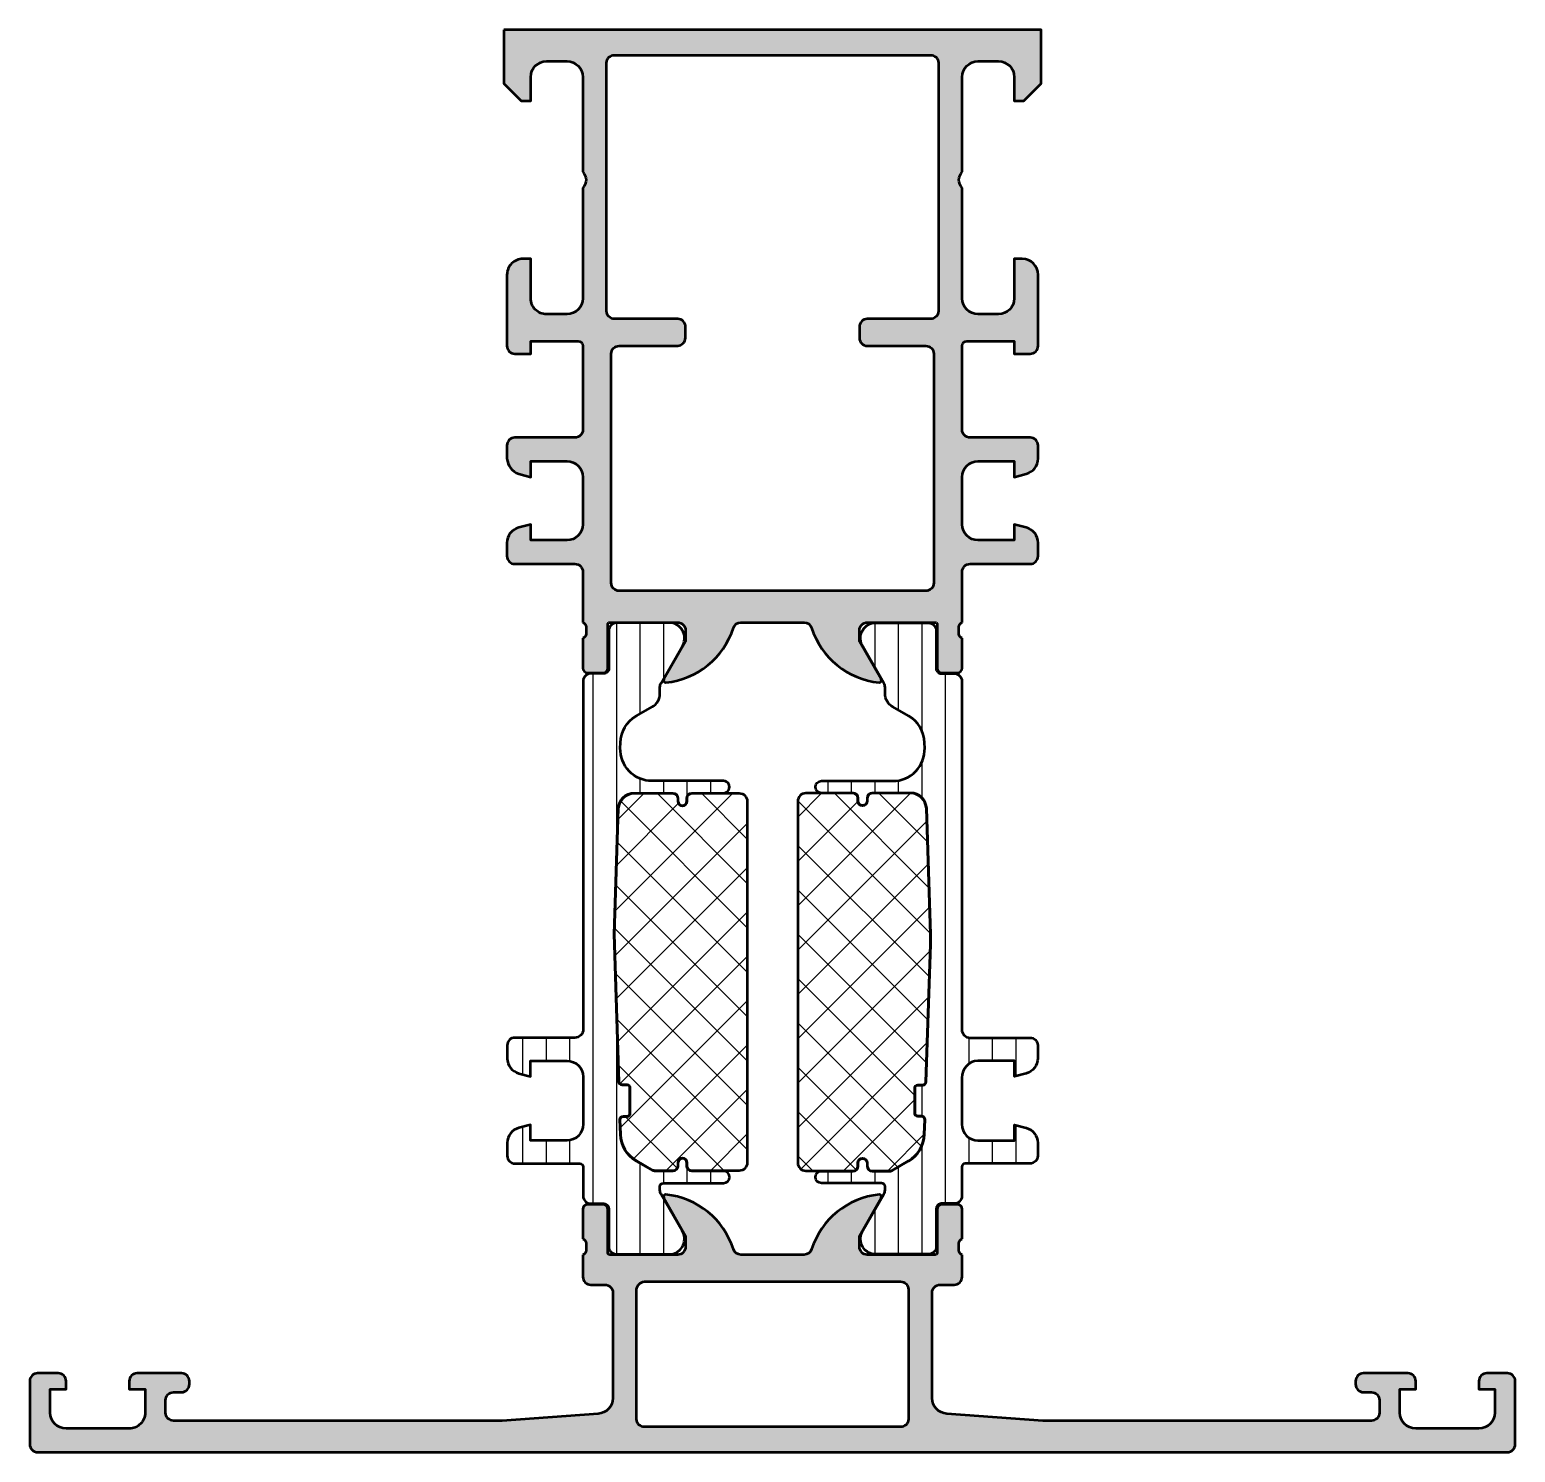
# Model space of a CAD drawing. Extents: x 0 to 94, y 0 to 90.
import ezdxf

# ---------------------------------------------------------------- set-up
doc = ezdxf.new("R2010")
doc.units = 0
for name, color, linetype, lineweight in [('0S-Alu contour', 7, 'Continuous', 50), ('0S-Alu hatch', 252, 'Continuous', 25), ('0S-Plastic contour', 254, 'Continuous', 50), ('0S-Plastic hatch', 253, 'Continuous', 25), ('0S-PT contour', 91, 'Continuous', 50), ('0S-PT hatch', 103, 'Continuous', 25)]:
    doc.layers.add(name, color=color, linetype=linetype, lineweight=lineweight)
pattern_1 = [(135, (0, 0), (-1.403165018917055, -1.403165018917055), []), (225, (0, 0), (1.403165018917055, -1.403165018917055), [])]
pattern_2 = [(90, (0, 0), (-1.4859, 0), [])]

# ---------------------------------------------------------------- blocks, each defined once
blk = doc.blocks.new('439030__654868BE_E927_4AB2_BFB6_46605A4807E5_')
at = {"layer": '0S-PT hatch'}
h = blk.add_hatch(dxfattribs=at)
h.set_pattern_fill('ANSI37', color=256, scale=0.625, angle=90, style=0)
h.set_pattern_definition(pattern_1)
edge = h.paths.add_edge_path()
edge.add_line((48.59999999999982, 41.19001272907995), (48.59999999999981, 18.31001272907995))
edge.add_arc((49.09999999999979, 18.31001272907995), 0.4999999999999858, 180, 269.9999999999992)
edge.add_line((49.09999999999978, 17.81001272907996), (52.09999999999982, 17.81001272907991))
edge.add_arc((52.09999999999983, 18.11001272907991), 0.3000000000000043, 269.9999999999986, 360)
edge.add_line((52.39999999999983, 18.11001272907994), (52.39999999999981, 18.31001272907989))
edge.add_ellipse((52.69999999999982, 18.31001272907985), major_axis=(-0.3000000000000114, 0), ratio=1, start_angle=180, end_angle=360, ccw=False)
edge.add_line((52.99999999999983, 18.31001272907981), (52.99999999999979, 18.11001272908002))
edge.add_arc((53.29999999999976, 18.11001272907995), 0.2999999999999829, 180, 270)
edge.add_line((53.29999999999976, 17.81001272907996), (54.46410161520006, 17.81001272907996))
edge.add_arc((54.46410161520006, 18.01001272871141), 0.1999999996314479, 270, 299.9999946536915)
edge.add_line((54.5641015988539, 17.83680763894263), (55.60090409825541, 18.43540571207558))
edge.add_arc((54.60090426373564, 20.16745660626702), 1.999999992277225, 299.9999946536918, 358.277002289497)
edge.add_line((56.59999999999977, 20.10732170492446), (56.63072099011137, 21.04344004725049))
edge.add_arc((56.43082860151209, 21.04999999999993), 0.2000000000000021, 358.1203748410047, 450)
edge.add_line((56.43082860151209, 21.24999999999993), (56.19999999999978, 21.24999999999993))
edge.add_ellipse((56.19999999999978, 21.44999999999993), major_axis=(-0.2000000000000028, 0), ratio=1, start_angle=0, end_angle=90, ccw=False)
edge.add_line((55.99999999999978, 21.44999999999993), (55.99999999999978, 23.04999999999993))
edge.add_ellipse((56.19999999999978, 23.04999999999993), major_axis=(-0.2000000000000028, 0), ratio=1, start_angle=270, end_angle=360, ccw=False)
edge.add_line((56.19999999999978, 23.24999999999993), (56.50959041284961, 23.24999999999993))
edge.add_arc((56.50959041284961, 23.44999999999993), 0.2000000000000028, 270, 358.1203748410047)
edge.add_line((56.70948280144889, 23.44344004725049), (56.99461942996373, 32.13201509160839))
edge.add_arc((46.99999999999883, 32.4600127290806), 10.00000000000096, 358.1203748410037, 361.879625159057)
edge.add_line((56.99461942996339, 32.78801036656343), (56.73684507864657, 40.72281249280041))
edge.add_arc((55.73738313564926, 40.69001272908001), 1.00000000000004, 1.879625157458961, 90.0000000000016)
edge.add_line((55.73738313564923, 41.69001272908005), (53.29999999999972, 41.69001272907997))
edge.add_arc((53.29999999999973, 41.39001272908001), 0.2999999999999545, 90.00000000000136, 180)
edge.add_line((52.99999999999977, 41.39001272908001), (52.99999999999978, 41.19001272907996))
edge.add_ellipse((52.6999999999998, 41.19001272907996), major_axis=(-0.2999999999999829, 0), ratio=1, start_angle=0, end_angle=180, ccw=False)
edge.add_line((52.39999999999981, 41.19001272907996), (52.39999999999981, 41.39001272907997))
edge.add_arc((52.09999999999984, 41.39001272907997), 0.2999999999999687, 0, 90)
edge.add_line((52.09999999999984, 41.69001272907994), (49.09999999999985, 41.69001272907997))
edge.add_arc((49.09999999999984, 41.19001272907995), 0.5000000000000142, 89.9999999999992, 180)
at = {"layer": '0S-PT contour', "color": 7}
for points in [[(52.09999999999984, 41.69001272907994), (49.09999999999985, 41.69001272907997)], [(52.39999999999981, 41.19001272907996), (52.39999999999981, 41.39001272907997)], [(52.99999999999977, 41.39001272908001), (52.99999999999978, 41.19001272907996)], [(55.73738313564923, 41.69001272908005), (53.29999999999972, 41.69001272907997)], [(48.59999999999982, 41.19001272907995), (48.59999999999981, 18.31001272907995)], [(56.99461942996339, 32.78801036656343), (56.73684507864657, 40.72281249280041)], [(56.70948280144889, 23.44344004725049), (56.99461942996373, 32.13201509160839)], [(55.99999999999978, 21.44999999999993), (55.99999999999978, 23.04999999999993)], [(56.19999999999978, 23.24999999999993), (56.50959041284961, 23.24999999999993)], [(56.43082860151209, 21.24999999999993), (56.19999999999978, 21.24999999999993)], [(56.59999999999977, 20.10732170492446), (56.63072099011137, 21.04344004725049)], [(52.39999999999983, 18.11001272907994), (52.39999999999981, 18.31001272907989)], [(52.99999999999983, 18.31001272907981), (52.99999999999979, 18.11001272908002)], [(54.5641015988539, 17.83680763894263), (55.60090409825541, 18.43540571207558)], [(49.09999999999978, 17.81001272907996), (52.09999999999982, 17.81001272907991)], [(53.29999999999976, 17.81001272907996), (54.46410161520006, 17.81001272907996)]]:
    blk.add_lwpolyline(points, dxfattribs=at)
for centre, radius, start, end in [((49.09999999999984, 41.19001272907995), 0.5000000000000142, 89.9999999999992, 180), ((52.09999999999984, 41.39001272907997), 0.2999999999999687, 0, 90), ((53.29999999999973, 41.39001272908001), 0.2999999999999545, 90.00000000000136, 180), ((55.73738313564926, 40.69001272908001), 1.00000000000004, 1.879625157458961, 90.0000000000016), ((46.99999999999883, 32.4600127290806), 10.00000000000096, 358.1203748410037, 1.879625159057007), ((56.50959041284961, 23.44999999999993), 0.2000000000000028, 270, 358.1203748410047), ((56.43082860151209, 21.04999999999993), 0.2000000000000021, 358.1203748410047, 90), ((54.60090426373564, 20.16745660626702), 1.999999992277225, 299.9999946536918, 358.277002289497), ((49.09999999999979, 18.31001272907995), 0.4999999999999858, 180, 269.9999999999992), ((52.09999999999983, 18.11001272907991), 0.3000000000000043, 269.9999999999986, 0), ((53.29999999999976, 18.11001272907995), 0.2999999999999829, 180, 270), ((54.46410161520006, 18.01001272871141), 0.1999999996314479, 270, 299.9999946536915)]:
    blk.add_arc(centre, radius, start, end, dxfattribs=at)
at = {"layer": '0S-PT contour', "color": 7, "extrusion": (0, 0, -1)}
for centre, radius, start, end in [((-52.6999999999998, 41.19001272907996), 0.2999999999999829, 180, 0), ((-56.19999999999978, 23.04999999999993), 0.2000000000000028, 0, 90), ((-56.19999999999978, 21.44999999999993), 0.2000000000000028, 270, 0), ((-52.69999999999982, 18.31001272907985), 0.3000000000000114, 0, 180)]:
    blk.add_arc(centre, radius, start, end, dxfattribs=at)
blk = doc.blocks.new('439030__76C6C655_861E_4D0A_861C_58A9F77E4F43_')
at = {"layer": '0S-PT hatch'}
h = blk.add_hatch(dxfattribs=at)
h.set_pattern_fill('ANSI37', color=256, scale=0.625, angle=90, style=0)
h.set_pattern_definition(pattern_1)
edge = h.paths.add_edge_path()
edge.add_line((45.39999999999994, 41.19001272907995), (45.39999999999996, 18.31001272907995))
edge.add_ellipse((44.89999999999997, 18.31001272907995), major_axis=(-0.4999999999999858, 0), ratio=1, start_angle=90.0000000000008, end_angle=180, ccw=False)
edge.add_line((44.89999999999998, 17.81001272907996), (41.89999999999995, 17.81001272907991))
edge.add_ellipse((41.89999999999996, 18.11001272907992), major_axis=(-0.3000000000000114, 0), ratio=1, start_angle=0, end_angle=89.99999999999869, ccw=False)
edge.add_line((41.59999999999995, 18.11001272907993), (41.59999999999995, 18.31001272907981))
edge.add_arc((41.29999999999994, 18.31001272907979), 0.3000000000000114, 0, 180)
edge.add_line((40.99999999999993, 18.31001272907977), (40.99999999999998, 18.11001272908002))
edge.add_ellipse((40.7, 18.11001272907995), major_axis=(-0.2999999999999829, 0), ratio=1, start_angle=90, end_angle=180, ccw=False)
edge.add_line((40.7, 17.81001272907996), (39.53589838479971, 17.81001272907996))
edge.add_ellipse((39.53589838479971, 18.01001272871141), major_axis=(-0.1999999996314479, 0), ratio=1, start_angle=60.00000534630851, end_angle=90, ccw=False)
edge.add_line((39.43589840114587, 17.83680763894263), (38.39909590174437, 18.43540571207557))
edge.add_ellipse((39.39909573626413, 20.167456606267), major_axis=(-1.999999992277219, 0), ratio=1, start_angle=1.722997710512118, end_angle=60.000005346308285, ccw=False)
edge.add_line((37.40000000000001, 20.10732170492413), (37.3692790098884, 21.04344004725049))
edge.add_ellipse((37.56917139848769, 21.04999999999993), major_axis=(-0.2000000000000021, 0), ratio=1, start_angle=-90, end_angle=1.8796251589952817, ccw=False)
edge.add_line((37.56917139848769, 21.24999999999993), (37.79999999999999, 21.24999999999993))
edge.add_arc((37.79999999999999, 21.44999999999993), 0.2000000000000028, 270, 360)
edge.add_line((37.99999999999999, 21.44999999999993), (37.99999999999999, 23.04999999999993))
edge.add_arc((37.79999999999999, 23.04999999999993), 0.2000000000000028, 0, 89.99999999999797)
edge.add_line((37.8, 23.24999999999993), (37.49040958715016, 23.24999999999993))
edge.add_ellipse((37.49040958715016, 23.44999999999992), major_axis=(-0.1999999999999957, 0), ratio=1, start_angle=1.8796251589956796, end_angle=90, ccw=False)
edge.add_line((37.29051719855089, 23.44344004725048), (37.0048558839348, 32.78417778012804))
edge.add_line((37.0048558839348, 32.78417778012804), (37.26315492135415, 40.72281249282949))
edge.add_ellipse((38.26261686435048, 40.69001272908001), major_axis=(-1.000000000000013, 0), ratio=1, start_angle=269.9999999999992, end_angle=358.1203748408743, ccw=False)
edge.add_line((38.26261686435049, 41.69001272908002), (40.70000000000003, 41.69001272907998))
edge.add_ellipse((40.70000000000002, 41.39001272908003), major_axis=(-0.2999999999999545, 0), ratio=1, start_angle=180, end_angle=269.99999999999727, ccw=False)
edge.add_line((40.99999999999997, 41.39001272908005), (41, 41.19001272907988))
edge.add_arc((41.29999999999998, 41.19001272907989), 0.2999999999999758, 180, 360)
edge.add_line((41.59999999999995, 41.19001272907991), (41.59999999999995, 41.39001272907998))
edge.add_ellipse((41.89999999999992, 41.39001272907998), major_axis=(-0.2999999999999616, 0), ratio=1, start_angle=270, end_angle=360, ccw=False)
edge.add_line((41.89999999999992, 41.69001272907994), (44.89999999999992, 41.69001272907997))
edge.add_ellipse((44.89999999999993, 41.19001272907995), major_axis=(-0.5000000000000142, 0), ratio=1, start_angle=180, end_angle=270.00000000000165, ccw=False)
at = {"layer": '0S-PT contour', "color": 7}
for points in [[(38.26261686435049, 41.69001272908002), (40.70000000000003, 41.69001272907998)], [(40.99999999999997, 41.39001272908005), (41, 41.19001272907988)], [(41.59999999999995, 41.19001272907991), (41.59999999999995, 41.39001272907998)], [(41.89999999999992, 41.69001272907994), (44.89999999999992, 41.69001272907997)], [(37.29051719855089, 23.44344004725048), (37.0048558839348, 32.78417778012804), (37.26315492135415, 40.72281249282949)], [(45.39999999999994, 41.19001272907995), (45.39999999999996, 18.31001272907995)], [(37.8, 23.24999999999993), (37.49040958715016, 23.24999999999993)], [(37.99999999999999, 21.44999999999993), (37.99999999999999, 23.04999999999993)], [(37.40000000000001, 20.10732170492413), (37.3692790098884, 21.04344004725049)], [(37.56917139848769, 21.24999999999993), (37.79999999999999, 21.24999999999993)], [(39.43589840114587, 17.83680763894263), (38.39909590174437, 18.43540571207557)], [(40.99999999999993, 18.31001272907977), (40.99999999999998, 18.11001272908002)], [(41.59999999999995, 18.11001272907993), (41.59999999999995, 18.31001272907981)], [(40.7, 17.81001272907996), (39.53589838479971, 17.81001272907996)], [(44.89999999999998, 17.81001272907996), (41.89999999999995, 17.81001272907991)]]:
    blk.add_lwpolyline(points, dxfattribs=at)
at = {"layer": '0S-PT contour', "color": 7, "extrusion": (0, 0, -1)}
for centre, radius, start, end in [((-38.26261686435048, 40.69001272908001), 1.000000000000013, 1.879625159125661, 90.00000000000081), ((-40.70000000000002, 41.39001272908003), 0.2999999999999545, 90.00000000000273, 180), ((-41.89999999999992, 41.39001272907998), 0.2999999999999616, 0, 90), ((-44.89999999999993, 41.19001272907995), 0.5000000000000142, 89.99999999999837, 180), ((-37.49040958715016, 23.44999999999992), 0.1999999999999957, 270, 358.1203748410043), ((-37.56917139848769, 21.04999999999993), 0.2000000000000021, 358.1203748410047, 90), ((-39.39909573626413, 20.167456606267), 1.999999992277219, 299.9999946536917, 358.2770022894879), ((-40.7, 18.11001272907995), 0.2999999999999829, 180, 270), ((-41.89999999999996, 18.11001272907992), 0.3000000000000114, 270.0000000000013, 0), ((-44.89999999999997, 18.31001272907995), 0.4999999999999858, 180, 269.9999999999992), ((-39.53589838479971, 18.01001272871141), 0.1999999996314479, 270, 299.9999946536915)]:
    blk.add_arc(centre, radius, start, end, dxfattribs=at)
at = {"layer": '0S-PT contour', "color": 7}
for centre, radius, start, end in [((41.29999999999998, 41.19001272907989), 0.2999999999999758, 180, 0), ((37.79999999999999, 23.04999999999993), 0.2000000000000028, 0, 89.99999999999797), ((37.79999999999999, 21.44999999999993), 0.2000000000000028, 270, 0), ((41.29999999999994, 18.31001272907979), 0.3000000000000114, 0, 180)]:
    blk.add_arc(centre, radius, start, end, dxfattribs=at)
blk = doc.blocks.new('284639__61C2780E_10EF_4F2D_B583_6C982BB5A91F___300BC09D_C5BB_4C23_B105_67418250C327_')
at = {"layer": '0S-Plastic hatch'}
h = blk.add_hatch(dxfattribs=at)
h.set_pattern_fill('ANSI31', color=256, scale=0.4680000000000001, angle=45, style=0)
h.set_pattern_definition(pattern_2)
edge = h.paths.add_edge_path()
edge.add_line((58.97999999999983, 48.79000299999996), (58.97999999999979, 26.74999999999989))
edge.add_arc((59.49999999999977, 26.74999999999988), 0.519999999999989, 180, 269.9999999999992)
edge.add_line((59.49999999999977, 26.2299999999999), (63.29999999999981, 26.22999999999989))
edge.add_ellipse((63.29999999999982, 25.74999999999993), major_axis=(-0.4799999999999649, 0), ratio=1, start_angle=180, end_angle=270.00000000000085, ccw=False)
edge.add_line((63.77999999999978, 25.74999999999993), (63.77999999999978, 24.91925077662559))
edge.add_ellipse((62.79999999999968, 24.91925077662559), major_axis=(-0.9800000000001035, 0), ratio=1, start_angle=104.99999999999449, end_angle=180, ccw=False)
edge.add_line((63.05364266420008, 23.97264346686218), (62.31999999999978, 23.77606450745677))
edge.add_line((62.31999999999978, 23.77606450745677), (62.31999999999978, 24.76999999999988))
edge.add_line((62.31999999999978, 24.76999999999988), (59.99952243117652, 24.76999999999985))
edge.add_arc((60.05037145048134, 23.70083319309355), 1.07037530042246, 92.72290583623042, 180.1536727112523)
edge.add_line((58.9799999999998, 23.69796234852767), (58.9799999999998, 20.7499999999999))
edge.add_arc((59.99999999999979, 20.7499999999999), 1.019999999999996, 180, 269.9999999999996)
edge.add_line((59.99999999999978, 19.7299999999999), (62.31999999999978, 19.7299999999999))
edge.add_line((62.31999999999978, 19.7299999999999), (62.31999999999981, 20.72393549254307))
edge.add_line((62.31999999999981, 20.72393549254307), (63.0536426642003, 20.52735653313749))
edge.add_ellipse((62.79999999999979, 19.58074922337422), major_axis=(-0.9799999999999905, 0), ratio=1, start_angle=180, end_angle=254.9999999999973, ccw=False)
edge.add_line((63.77999999999978, 19.58074922337422), (63.77999999999977, 18.74999999999984))
edge.add_ellipse((63.29999999999978, 18.74999999999984), major_axis=(-0.4799999999999898, 0), ratio=1, start_angle=89.9999999999992, end_angle=180, ccw=False)
edge.add_line((63.29999999999977, 18.26999999999985), (59.19999999999979, 18.26999999999991))
edge.add_arc((59.1999999999998, 18.04999999999988), 0.2200000000000308, 90.00000000000186, 180)
edge.add_line((58.97999999999976, 18.04999999999987), (58.97999999999976, 16.20999699999995))
edge.add_ellipse((58.49999999999976, 16.20999699999996), major_axis=(-0.4799999999999969, 0), ratio=1, start_angle=90.0000000000008, end_angle=180, ccw=False)
edge.add_line((58.49999999999977, 15.72999699999996), (57.68195333787351, 15.72999699999995))
edge.add_arc((57.6819533378735, 15.40999699999994), 0.3200000000000109, 89.99999999999872, 180.0079249114118)
edge.add_line((57.36195334093449, 15.40995273894503), (57.36228528368602, 13.01006236846451))
edge.add_ellipse((56.88228931083193, 13.00999597743852), major_axis=(-0.4799959774455552, 0), ratio=1, start_angle=89.99999999988552, end_angle=180.0079249114579, ccw=False)
edge.add_line((56.88228931083097, 12.52999999999297), (53.40718282621849, 12.52999999999994))
edge.add_ellipse((53.5480558220987, 13.4998180747228), major_axis=(-0.9799960709244746, 0), ratio=1, start_angle=-32.75470770489147, end_angle=81.73518387497961, ccw=False)
edge.add_line((52.72388445666475, 14.03003865092308), (54.05033322539931, 16.3275156269213))
edge.add_arc((53.59999999999974, 16.58751560019283), 0.5199999999999753, 330.0000034006548, 360)
edge.add_line((54.11999999999971, 16.5875156001927), (54.11999999999977, 16.81001272907993))
edge.add_arc((53.89999999999981, 16.81001272907999), 0.2199999999999633, 0, 90)
edge.add_line((53.89999999999981, 17.03001272907996), (50.09999999999977, 17.0300127290799))
edge.add_ellipse((50.09999999999976, 17.4100127290799), major_axis=(-0.3800000000000025, 0), ratio=1, start_angle=-89.99999999999898, end_angle=90.00000000000108, ccw=False)
edge.add_line((50.09999999999976, 17.7900127290799), (52.09999999999978, 17.79001272907994))
edge.add_arc((52.09999999999977, 18.11001272907993), 0.3199999999999932, 270.0000000000013, 360)
edge.add_line((52.41999999999976, 18.11001272907981), (52.41999999999984, 18.31001272908009))
edge.add_ellipse((52.69999999999984, 18.31001272908), major_axis=(-0.2800000000000011, 0), ratio=1, start_angle=180, end_angle=360, ccw=False)
edge.add_line((52.97999999999984, 18.31001272907991), (52.97999999999978, 18.11001272908004))
edge.add_arc((53.29999999999978, 18.11001272907996), 0.3200000000000003, 180, 270)
edge.add_line((53.29999999999978, 17.79001272907995), (54.46410161520008, 17.79001272907996))
edge.add_arc((54.46410161520008, 18.01001272871131), 0.219999999631348, 270, 299.9999946536938)
edge.add_line((54.57410159723768, 17.81948712993382), (55.61090409663923, 18.41808520306681))
edge.add_arc((54.60090426373567, 20.16745660626702), 2.019999992277201, 299.9999946536915, 358.2762249769213)
edge.add_line((56.61999013326551, 20.10669296364402), (56.6507102289713, 21.04278405197554))
edge.add_arc((56.4308286015121, 21.04999999999993), 0.2199999999999953, 358.1203748410037, 450)
edge.add_line((56.4308286015121, 21.26999999999993), (56.19999999999978, 21.26999999999994))
edge.add_ellipse((56.19999999999978, 21.44999999999993), major_axis=(-0.1799999999999962, 0), ratio=1, start_angle=0, end_angle=90, ccw=False)
edge.add_line((56.01999999999978, 21.44999999999993), (56.01999999999977, 23.04999999999993))
edge.add_ellipse((56.19999999999977, 23.04999999999992), major_axis=(-0.1799999999999997, 0), ratio=1, start_angle=269.9999999999977, end_angle=360, ccw=False)
edge.add_line((56.19999999999977, 23.22999999999992), (56.50959041284961, 23.22999999999993))
edge.add_arc((56.50959041284961, 23.44999999999993), 0.2199999999999918, 270, 358.1203748410047)
edge.add_line((56.72947204030881, 23.44278405197554), (57.01460866876978, 32.13135909469165))
edge.add_arc((47.00010074345843, 32.46001271242756), 10.01989931020142, 358.1203560317868, 361.8796063498779)
edge.add_line((57.0146088845497, 32.78865975499992), (56.75683431750561, 40.7234684881029))
edge.add_arc((55.7373831356493, 40.69001272908), 1.020000000000021, 1.879625159037613, 90.0000000000012)
edge.add_line((55.73738313564927, 41.71001272908003), (53.29999999999973, 41.71001272907997))
edge.add_arc((53.29999999999974, 41.39001272908001), 0.3199999999999576, 90.00000000000126, 180)
edge.add_line((52.97999999999978, 41.39001272908005), (52.97999999999976, 41.19001272907992))
edge.add_ellipse((52.69999999999979, 41.19001272907993), major_axis=(-0.2799999999999798, 0), ratio=1, start_angle=0, end_angle=180, ccw=False)
edge.add_line((52.41999999999981, 41.19001272907994), (52.41999999999979, 41.39001272907999))
edge.add_arc((52.09999999999983, 41.39001272907998), 0.3199999999999648, 0, 89.99999999999363)
edge.add_line((52.09999999999986, 41.71001272907995), (50.09999999999977, 41.71001272907998))
edge.add_ellipse((50.09999999999978, 42.09001272907996), major_axis=(-0.3799999999999741, 0), ratio=1, start_angle=-90.00000000000102, end_angle=89.99999999999898, ccw=False)
edge.add_line((50.09999999999979, 42.47001272907993), (54.61213858770011, 42.47001272907988))
edge.add_arc((54.61213858770012, 44.49001272907987), 2.019999999999988, 269.9999999999996, 361.8796251589986)
edge.add_line((56.63105171255282, 44.55626825184935), (56.61999013326543, 44.8933324945187))
edge.add_arc((54.60090425601636, 44.83256885166061), 2.020000000000006, 1.723775023157593, 60.00000552362086)
edge.add_line((55.61090408736757, 46.5819402646746), (54.61000008181952, 47.15981233305402))
edge.add_ellipse((55.09999999999984, 48.00851727600143), major_axis=(-0.9800000000000373, 0), ratio=1, start_angle=0, end_angle=60.00000552361968, ccw=False)
edge.add_line((54.11999999999981, 48.0085172760013), (54.11999999999975, 48.40457006550393))
edge.add_arc((53.59999999999974, 48.40457006550384), 0.5200000000000032, 0, 29.99999659934569)
edge.add_line((54.05033322539933, 48.66457003877538), (52.71931511425075, 50.9699613490768))
edge.add_ellipse((53.54348647968464, 51.50018192527713), major_axis=(-0.9799960709244661, 0), ratio=1, start_angle=-81.73518387497643, end_angle=32.75470770489528, ccw=False)
edge.add_line((53.40261348380439, 52.46999999999998), (56.87771996841692, 52.47000000000695))
edge.add_ellipse((56.87771996841788, 51.99000402256139), major_axis=(-0.4799959774455616, 0), ratio=1, start_angle=179.9920751570672, end_angle=270.0000000001145, ccw=False)
edge.add_line((57.35771594127205, 51.98993763210933), (57.35738400138977, 49.59004725923745))
edge.add_arc((57.67738399689424, 49.59000299856537), 0.3199999985654089, 179.9920751571131, 269.9999999999988)
edge.add_line((57.67738399689423, 49.27000299999996), (58.49999999999983, 49.27000299999996))
edge.add_ellipse((58.49999999999983, 48.79000299999997), major_axis=(-0.4799999999999898, 0), ratio=1, start_angle=180, end_angle=270.00000000000085, ccw=False)
at = {"layer": '0S-Plastic contour', "color": 7}
for points in [[(53.40261348380439, 52.46999999999998), (56.87771996841692, 52.47000000000695)], [(57.35771594127205, 51.98993763210933), (57.35738400138977, 49.59004725923745)], [(54.05033322539933, 48.66457003877538), (52.71931511425075, 50.9699613490768)], [(57.67738399689423, 49.27000299999996), (58.49999999999983, 49.27000299999996)], [(54.11999999999981, 48.0085172760013), (54.11999999999975, 48.40457006550393)], [(58.97999999999983, 48.79000299999996), (58.97999999999979, 26.74999999999989)], [(55.61090408736757, 46.5819402646746), (54.61000008181952, 47.15981233305402)], [(56.63105171255282, 44.55626825184935), (56.61999013326543, 44.8933324945187)], [(50.09999999999979, 42.47001272907993), (54.61213858770011, 42.47001272907988)], [(52.09999999999986, 41.71001272907995), (50.09999999999977, 41.71001272907998)], [(52.41999999999981, 41.19001272907994), (52.41999999999979, 41.39001272907999)], [(52.97999999999978, 41.39001272908005), (52.97999999999976, 41.19001272907992)], [(55.73738313564927, 41.71001272908003), (53.29999999999973, 41.71001272907997)], [(57.0146088845497, 32.78865975499992), (56.75683431750561, 40.7234684881029)], [(56.72947204030881, 23.44278405197554), (57.01460866876978, 32.13135909469165)], [(59.49999999999977, 26.2299999999999), (63.29999999999981, 26.22999999999989)], [(63.77999999999978, 25.74999999999993), (63.77999999999978, 24.91925077662559)], [(63.05364266420008, 23.97264346686218), (62.31999999999978, 23.77606450745677), (62.31999999999978, 24.76999999999988), (59.99952243117652, 24.76999999999985)], [(58.9799999999998, 23.69796234852767), (58.9799999999998, 20.7499999999999)], [(56.01999999999978, 21.44999999999993), (56.01999999999977, 23.04999999999993)], [(56.19999999999977, 23.22999999999992), (56.50959041284961, 23.22999999999993)], [(56.4308286015121, 21.26999999999993), (56.19999999999978, 21.26999999999994)], [(56.61999013326551, 20.10669296364402), (56.6507102289713, 21.04278405197554)], [(59.99999999999978, 19.7299999999999), (62.31999999999978, 19.7299999999999), (62.31999999999981, 20.72393549254307), (63.0536426642003, 20.52735653313749)], [(63.77999999999978, 19.58074922337422), (63.77999999999977, 18.74999999999984)], [(52.41999999999976, 18.11001272907981), (52.41999999999984, 18.31001272908009)], [(52.97999999999984, 18.31001272907991), (52.97999999999978, 18.11001272908004)], [(54.57410159723768, 17.81948712993382), (55.61090409663923, 18.41808520306681)], [(58.97999999999976, 18.04999999999987), (58.97999999999976, 16.20999699999995)], [(63.29999999999977, 18.26999999999985), (59.19999999999979, 18.26999999999991)], [(50.09999999999976, 17.7900127290799), (52.09999999999978, 17.79001272907994)], [(53.89999999999981, 17.03001272907996), (50.09999999999977, 17.0300127290799)], [(53.29999999999978, 17.79001272907995), (54.46410161520008, 17.79001272907996)], [(52.72388445666475, 14.03003865092308), (54.05033322539931, 16.3275156269213)], [(54.11999999999971, 16.5875156001927), (54.11999999999977, 16.81001272907993)], [(57.36195334093449, 15.40995273894503), (57.36228528368602, 13.01006236846451)], [(58.49999999999977, 15.72999699999996), (57.68195333787351, 15.72999699999995)], [(56.88228931083097, 12.52999999999297), (53.40718282621849, 12.52999999999994)]]:
    blk.add_lwpolyline(points, dxfattribs=at)
at = {"layer": '0S-Plastic contour', "color": 7, "extrusion": (0, 0, -1)}
for centre, radius, start, end in [((-53.54348647968464, 51.50018192527713), 0.9799960709244661, 327.2452922951047, 81.73518387497649), ((-56.87771996841788, 51.99000402256139), 0.4799959774455616, 89.9999999998855, 180.0079248429328), ((-58.49999999999983, 48.79000299999997), 0.4799999999999898, 89.99999999999916, 180), ((-55.09999999999984, 48.00851727600143), 0.9800000000000373, 299.9999944763803, 0), ((-50.09999999999978, 42.09001272907996), 0.3799999999999741, 270.0000000000011, 90.00000000000104), ((-52.69999999999979, 41.19001272907993), 0.2799999999999798, 180, 0), ((-63.29999999999982, 25.74999999999993), 0.4799999999999649, 89.99999999999916, 180), ((-62.79999999999968, 24.91925077662559), 0.9800000000001035, 180, 255.0000000000055), ((-56.19999999999977, 23.04999999999992), 0.1799999999999997, 0, 90.00000000000225), ((-56.19999999999978, 21.44999999999993), 0.1799999999999962, 270, 0), ((-62.79999999999979, 19.58074922337422), 0.9799999999999905, 105.0000000000027, 180), ((-52.69999999999984, 18.31001272908), 0.2800000000000011, 0, 180), ((-63.29999999999978, 18.74999999999984), 0.4799999999999898, 180, 270.0000000000008), ((-50.09999999999976, 17.4100127290799), 0.3800000000000025, 269.9999999999989, 89.99999999999893), ((-58.49999999999976, 16.20999699999996), 0.4799999999999969, 180, 269.9999999999992), ((-53.5480558220987, 13.4998180747228), 0.9799960709244746, 278.2648161250205, 32.75470770489149), ((-56.88228931083193, 13.00999597743852), 0.4799959774455552, 179.9920750885421, 270.0000000001145)]:
    blk.add_arc(centre, radius, start, end, dxfattribs=at)
at = {"layer": '0S-Plastic contour', "color": 7}
for centre, radius, start, end in [((57.67738399689424, 49.59000299856537), 0.3199999985654089, 179.9920751571131, 269.9999999999988), ((53.59999999999974, 48.40457006550384), 0.5200000000000032, 0, 29.99999659934569), ((54.60090425601636, 44.83256885166061), 2.020000000000006, 1.723775023157593, 60.00000552362086), ((54.61213858770012, 44.49001272907987), 2.019999999999988, 269.9999999999996, 1.879625158998632), ((52.09999999999983, 41.39001272907998), 0.3199999999999648, 0, 89.99999999999363), ((53.29999999999974, 41.39001272908001), 0.3199999999999576, 90.00000000000126, 180), ((55.7373831356493, 40.69001272908), 1.020000000000021, 1.879625159037613, 90.0000000000012), ((47.00010074345843, 32.46001271242756), 10.01989931020142, 358.1203560317868, 1.879606349877864), ((59.49999999999977, 26.74999999999988), 0.519999999999989, 180, 269.9999999999992), ((60.05037145048134, 23.70083319309355), 1.07037530042246, 92.72290583623042, 180.1536727112523), ((56.50959041284961, 23.44999999999993), 0.2199999999999918, 270, 358.1203748410047), ((56.4308286015121, 21.04999999999993), 0.2199999999999953, 358.1203748410037, 90), ((59.99999999999979, 20.7499999999999), 1.019999999999996, 180, 269.9999999999996), ((54.60090426373567, 20.16745660626702), 2.019999992277201, 299.9999946536915, 358.2762249769213), ((52.09999999999977, 18.11001272907993), 0.3199999999999932, 270.0000000000013, 0), ((53.29999999999978, 18.11001272907996), 0.3200000000000003, 180, 270), ((59.1999999999998, 18.04999999999988), 0.2200000000000308, 90.00000000000186, 180), ((53.89999999999981, 16.81001272907999), 0.2199999999999633, 0, 90), ((54.46410161520008, 18.01001272871131), 0.219999999631348, 270, 299.9999946536938), ((53.59999999999974, 16.58751560019283), 0.5199999999999753, 330.0000034006548, 0), ((57.6819533378735, 15.40999699999994), 0.3200000000000109, 89.99999999999872, 180.0079249114118)]:
    blk.add_arc(centre, radius, start, end, dxfattribs=at)
blk = doc.blocks.new('284639__1D446C38_D1C9_413E_8048_DDDCD4549F40___37FA8298_BB88_4EF1_B4FA_63560399A5C6_')
at = {"layer": '0S-Plastic hatch'}
h = blk.add_hatch(dxfattribs=at)
h.set_pattern_fill('ANSI31', color=256, scale=0.4680000000000001, angle=45, style=0)
h.set_pattern_definition(pattern_2)
edge = h.paths.add_edge_path()
edge.add_line((35.01999999999994, 48.79000299999996), (35.01999999999999, 26.74999999999988))
edge.add_ellipse((34.5, 26.74999999999988), major_axis=(-0.519999999999989, 0), ratio=1, start_angle=90, end_angle=180, ccw=False)
edge.add_line((34.5, 26.2299999999999), (30.69999999999998, 26.2299999999999))
edge.add_arc((30.69999999999998, 25.74999999999993), 0.4799999999999649, 90.00000000000044, 180)
edge.add_line((30.22000000000002, 25.74999999999994), (30.21999999999999, 24.91925077662563))
edge.add_arc((31.20000000000008, 24.9192507766256), 0.9800000000000927, 180, 255.0000000000049)
edge.add_line((30.94635733579967, 23.9726434668622), (31.67999999999998, 23.77606450745678))
edge.add_line((31.67999999999998, 23.77606450745678), (31.67999999999999, 24.76999999999988))
edge.add_line((31.67999999999999, 24.76999999999988), (34.00000000000007, 24.76999999999985))
edge.add_ellipse((34.00000000000006, 23.74999999999991), major_axis=(-1.019999999999942, 0), ratio=1, start_angle=180, end_angle=269.9999999999992, ccw=False)
edge.add_line((35.02, 23.74999999999989), (35.01999999999997, 20.74999999999989))
edge.add_ellipse((33.99999999999997, 20.74999999999989), major_axis=(-1.019999999999996, 0), ratio=1, start_angle=90, end_angle=180, ccw=False)
edge.add_line((33.99999999999997, 19.72999999999989), (31.67999999999999, 19.7299999999999))
edge.add_line((31.67999999999999, 19.7299999999999), (31.67999999999999, 20.72393549254309))
edge.add_line((31.67999999999999, 20.72393549254309), (30.94635733579945, 20.52735653313749))
edge.add_arc((31.19999999999999, 19.58074922337422), 0.9799999999999961, 105.0000000000039, 180)
edge.add_line((30.22, 19.58074922337422), (30.22, 18.74999999999984))
edge.add_arc((30.7, 18.74999999999984), 0.4799999999999969, 180, 270.0000000000004)
edge.add_line((30.7, 18.26999999999984), (34.79999999999998, 18.2699999999999))
edge.add_ellipse((34.79999999999998, 18.04999999999987), major_axis=(-0.2200000000000273, 0), ratio=1, start_angle=180, end_angle=270, ccw=False)
edge.add_line((35.02000000000001, 18.04999999999987), (35.02000000000001, 16.20999699999996))
edge.add_arc((35.50000000000001, 16.20999699999996), 0.480000000000004, 180, 270)
edge.add_line((35.50000000000001, 15.72999699999995), (36.31804666212625, 15.72999699999995))
edge.add_ellipse((36.31804666212624, 15.40999699999993), major_axis=(-0.3200000000000198, 0), ratio=1, start_angle=179.9920751942274, end_angle=269.99999999999875, ccw=False)
edge.add_line((36.63804665906535, 15.40995273953498), (36.63771471153795, 13.00999585078188))
edge.add_arc((37.11770935194477, 13.00999464039948), 0.4799946404083484, 179.9998555178859, 270.0000000001153)
edge.add_line((37.11770935194574, 12.52999999999113), (40.59281717378129, 12.52999999999994))
edge.add_arc((40.45194417790106, 13.4998180747228), 0.9799960709244832, 278.2648161250225, 392.7547077048876)
edge.add_line((41.27611554333504, 14.03003865092303), (39.94966677460047, 16.32751562692129))
edge.add_ellipse((40.40000000000002, 16.58751560019281), major_axis=(-0.5199999999999673, 0), ratio=1, start_angle=0, end_angle=29.999996599345195, ccw=False)
edge.add_line((39.88000000000006, 16.58751560019269), (39.88, 16.81001272907993))
edge.add_ellipse((40.09999999999996, 16.81001272907999), major_axis=(-0.2199999999999562, 0), ratio=1, start_angle=270, end_angle=360, ccw=False)
edge.add_line((40.09999999999996, 17.03001272907995), (43.89999999999999, 17.0300127290799))
edge.add_arc((43.9, 17.4100127290799), 0.3800000000000025, 269.9999999999989, 449.9999999999989)
edge.add_line((43.90000000000001, 17.7900127290799), (41.89999999999999, 17.79001272907993))
edge.add_ellipse((41.9, 18.11001272907994), major_axis=(-0.3200000000000074, 0), ratio=1, start_angle=0, end_angle=89.9999999999988, ccw=False)
edge.add_line((41.57999999999999, 18.11001272907983), (41.57999999999993, 18.31001272908011))
edge.add_arc((41.29999999999993, 18.31001272908002), 0.2800000000000011, 0, 180)
edge.add_line((41.01999999999993, 18.31001272907994), (41.01999999999998, 18.11001272908004))
edge.add_ellipse((40.69999999999999, 18.11001272907996), major_axis=(-0.3199999999999932, 0), ratio=1, start_angle=90, end_angle=180, ccw=False)
edge.add_line((40.69999999999999, 17.79001272907997), (39.53589838479971, 17.79001272907996))
edge.add_ellipse((39.53589838479972, 18.01001272871133), major_axis=(-0.2199999996313728, 0), ratio=1, start_angle=60.000005346305784, end_angle=89.99999999999818, ccw=False)
edge.add_line((39.42589840276209, 17.81948712993383), (38.38909590336054, 18.41808520306679))
edge.add_ellipse((39.39909573626412, 20.16745660626701), major_axis=(-2.019999992277212, 0), ratio=1, start_angle=1.723775023113376, end_angle=60.000005346308, ccw=False)
edge.add_line((37.3800098667343, 20.10669296364279), (37.34928977102848, 21.04278405197555))
edge.add_ellipse((37.56917139848769, 21.04999999999994), major_axis=(-0.2199999999999952, 0), ratio=1, start_angle=-89.99999999999437, end_angle=1.8796251589952817, ccw=False)
edge.add_line((37.56917139848766, 21.26999999999993), (37.8, 21.26999999999993))
edge.add_arc((37.8, 21.44999999999993), 0.1799999999999962, 270, 364.5098581750775)
edge.add_line((37.97944268750858, 21.46415351192083), (37.97944268750857, 23.05070817796874))
edge.add_arc((37.79944268750857, 23.05070817796874), 0.1799999999999997, 0, 89.99999999999774)
edge.add_line((37.79944268750858, 23.23070817796874), (37.48985227465874, 23.23070817796875))
edge.add_ellipse((37.48985227465875, 23.45070817796875), major_axis=(-0.220000000000006, 0), ratio=1, start_angle=1.879625158799115, end_angle=89.99999999999818, ccw=False)
edge.add_line((37.26997064719951, 23.44349222994512), (36.98539133117636, 32.78866636183494))
edge.add_line((36.98539133117636, 32.78866636183494), (37.24316546676791, 40.72346188126851))
edge.add_ellipse((38.2626201619162, 40.69000932265093), major_axis=(-1.020003406434486, 0), ratio=1, start_angle=269.999999999998, end_angle=358.12056099087187, ccw=False)
edge.add_line((38.26262016191623, 41.71001272908541), (40.70000000000075, 41.71001272907996))
edge.add_ellipse((40.70000000000002, 41.39001272908), major_axis=(-0.3199999999999505, 0), ratio=1, start_angle=180, end_angle=269.9999999998702, ccw=False)
edge.add_line((41.01999999999998, 41.39001272908), (41.01999999999999, 41.19001272907996))
edge.add_arc((41.29999999999998, 41.19001272907996), 0.2799999999999869, 180, 360)
edge.add_line((41.57999999999996, 41.19001272907996), (41.57999999999996, 41.39001272907996))
edge.add_ellipse((41.89999999999993, 41.39001272907996), major_axis=(-0.3199999999999648, 0), ratio=1, start_angle=270.00000000000125, end_angle=360, ccw=False)
edge.add_line((41.89999999999992, 41.71001272907992), (43.9, 41.71001272907998))
edge.add_arc((43.89999999999999, 42.09001272907996), 0.3799999999999741, 270.0000000000021, 450.0000000000021)
edge.add_line((43.89999999999997, 42.47001272907993), (39.38786141229966, 42.47001272907989))
edge.add_ellipse((39.38786141229964, 44.4900127290799), major_axis=(-2.02000000000001, 0), ratio=1, start_angle=-1.8796251590035808, end_angle=90.0000000000004, ccw=False)
edge.add_line((37.36894828744693, 44.55626825184953), (37.3800098667343, 44.89333249451727))
edge.add_ellipse((39.39909574398342, 44.83256885166059), major_axis=(-2.020000000000013, 0), ratio=1, start_angle=299.9999944763792, end_angle=358.2762249768822, ccw=False)
edge.add_line((38.3890959126322, 46.58194026467459), (39.38999991818024, 47.15981233305403))
edge.add_arc((38.89999999999993, 48.00851727600144), 0.9800000000000328, 299.999994476379, 360)
edge.add_line((39.87999999999997, 48.0085172760013), (39.88000000000003, 48.40457006550394))
edge.add_ellipse((40.40000000000002, 48.40457006550386), major_axis=(-0.5199999999999961, 0), ratio=1, start_angle=330.000003400655, end_angle=360, ccw=False)
edge.add_line((39.94966677460044, 48.6645700387754), (41.28068488574899, 50.96996134907676))
edge.add_arc((40.45651352031511, 51.50018192527713), 0.9799960709244752, 327.2452922951015, 441.735183874972)
edge.add_line((40.59738651619546, 52.46999999999998), (37.12228003158283, 52.47000000000696))
edge.add_arc((37.12228003158187, 51.99000402256142), 0.4799959774455332, 89.9999999998855, 180.0079248429328)
edge.add_line((36.64228405872772, 51.98993763210936), (36.64261599861001, 49.59004725925574))
edge.add_ellipse((36.32261600308728, 49.59000299858365), major_axis=(-0.3199999985836841, 0), ratio=1, start_angle=90, end_angle=180.0079248428869, ccw=False)
edge.add_line((36.32261600308728, 49.27000299999996), (35.49999999999994, 49.27000299999996))
edge.add_arc((35.49999999999994, 48.79000299999996), 0.480000000000004, 90, 180)
at = {"layer": '0S-Plastic contour', "color": 7}
for points in [[(36.64228405872772, 51.98993763210936), (36.64261599861001, 49.59004725925574)], [(40.59738651619546, 52.46999999999998), (37.12228003158283, 52.47000000000696)], [(39.94966677460044, 48.6645700387754), (41.28068488574899, 50.96996134907676)], [(36.32261600308728, 49.27000299999996), (35.49999999999994, 49.27000299999996)], [(35.01999999999994, 48.79000299999996), (35.01999999999999, 26.74999999999988)], [(39.87999999999997, 48.0085172760013), (39.88000000000003, 48.40457006550394)], [(38.3890959126322, 46.58194026467459), (39.38999991818024, 47.15981233305403)], [(37.36894828744693, 44.55626825184953), (37.3800098667343, 44.89333249451727)], [(43.89999999999997, 42.47001272907993), (39.38786141229966, 42.47001272907989)], [(38.26262016191623, 41.71001272908541), (40.70000000000075, 41.71001272907996)], [(41.01999999999998, 41.39001272908), (41.01999999999999, 41.19001272907996)], [(41.57999999999996, 41.19001272907996), (41.57999999999996, 41.39001272907996)], [(41.89999999999992, 41.71001272907992), (43.9, 41.71001272907998)], [(37.26997064719951, 23.44349222994512), (36.98539133117636, 32.78866636183494), (37.24316546676791, 40.72346188126851)], [(30.22000000000002, 25.74999999999994), (30.21999999999999, 24.91925077662563)], [(34.5, 26.2299999999999), (30.69999999999998, 26.2299999999999)], [(30.94635733579967, 23.9726434668622), (31.67999999999998, 23.77606450745678), (31.67999999999999, 24.76999999999988), (34.00000000000007, 24.76999999999985)], [(35.02, 23.74999999999989), (35.01999999999997, 20.74999999999989)], [(37.79944268750858, 23.23070817796874), (37.48985227465874, 23.23070817796875)], [(37.97944268750858, 21.46415351192083), (37.97944268750857, 23.05070817796874)], [(33.99999999999997, 19.72999999999989), (31.67999999999999, 19.7299999999999), (31.67999999999999, 20.72393549254309), (30.94635733579945, 20.52735653313749)], [(37.3800098667343, 20.10669296364279), (37.34928977102848, 21.04278405197555)], [(37.56917139848766, 21.26999999999993), (37.8, 21.26999999999993)], [(30.22, 19.58074922337422), (30.22, 18.74999999999984)], [(30.7, 18.26999999999984), (34.79999999999998, 18.2699999999999)], [(35.02000000000001, 18.04999999999987), (35.02000000000001, 16.20999699999996)], [(39.42589840276209, 17.81948712993383), (38.38909590336054, 18.41808520306679)], [(41.01999999999993, 18.31001272907994), (41.01999999999998, 18.11001272908004)], [(41.57999999999999, 18.11001272907983), (41.57999999999993, 18.31001272908011)], [(40.69999999999999, 17.79001272907997), (39.53589838479971, 17.79001272907996)], [(40.09999999999996, 17.03001272907995), (43.89999999999999, 17.0300127290799)], [(43.90000000000001, 17.7900127290799), (41.89999999999999, 17.79001272907993)], [(39.88000000000006, 16.58751560019269), (39.88, 16.81001272907993)], [(41.27611554333504, 14.03003865092303), (39.94966677460047, 16.32751562692129)], [(35.50000000000001, 15.72999699999995), (36.31804666212625, 15.72999699999995)], [(36.63804665906535, 15.40995273953498), (36.63771471153795, 13.00999585078188)], [(37.11770935194574, 12.52999999999113), (40.59281717378129, 12.52999999999994)]]:
    blk.add_lwpolyline(points, dxfattribs=at)
for centre, radius, start, end in [((37.12228003158187, 51.99000402256142), 0.4799959774455332, 89.9999999998855, 180.0079248429328), ((40.45651352031511, 51.50018192527713), 0.9799960709244752, 327.2452922951015, 81.73518387497198), ((35.49999999999994, 48.79000299999996), 0.480000000000004, 90, 180), ((38.89999999999993, 48.00851727600144), 0.9800000000000328, 299.999994476379, 0), ((43.89999999999999, 42.09001272907996), 0.3799999999999741, 270.0000000000021, 90.00000000000216), ((41.29999999999998, 41.19001272907996), 0.2799999999999869, 180, 0), ((30.69999999999998, 25.74999999999993), 0.4799999999999649, 90.00000000000044, 180), ((31.20000000000008, 24.9192507766256), 0.9800000000000927, 180, 255.0000000000049), ((37.79944268750857, 23.05070817796874), 0.1799999999999997, 0, 89.99999999999774), ((37.8, 21.44999999999993), 0.1799999999999962, 270, 4.509858175077521), ((31.19999999999999, 19.58074922337422), 0.9799999999999961, 105.0000000000039, 180), ((30.7, 18.74999999999984), 0.4799999999999969, 180, 270.0000000000004), ((41.29999999999993, 18.31001272908002), 0.2800000000000011, 0, 180), ((43.9, 17.4100127290799), 0.3800000000000025, 269.9999999999989, 89.99999999999893), ((35.50000000000001, 16.20999699999996), 0.480000000000004, 180, 270), ((40.45194417790106, 13.4998180747228), 0.9799960709244832, 278.2648161250225, 32.75470770488761), ((37.11770935194477, 13.00999464039948), 0.4799946404083484, 179.9998555178859, 270.0000000001153)]:
    blk.add_arc(centre, radius, start, end, dxfattribs=at)
at = {"layer": '0S-Plastic contour', "color": 7, "extrusion": (0, 0, -1)}
for centre, radius, start, end in [((-36.32261600308728, 49.59000299858365), 0.3199999985836841, 179.9920751571131, 270), ((-40.40000000000002, 48.40457006550386), 0.5199999999999961, 0, 29.99999659934501), ((-39.39909574398342, 44.83256885166059), 2.020000000000013, 1.723775023117837, 60.0000055236208), ((-39.38786141229964, 44.4900127290799), 2.02000000000001, 269.9999999999996, 1.879625159003674), ((-38.2626201619162, 40.69000932265093), 1.020003406434486, 1.879439009128155, 90.000000000002), ((-40.70000000000002, 41.39001272908), 0.3199999999999505, 90.00000000012977, 180), ((-41.89999999999993, 41.39001272907996), 0.3199999999999648, 0, 89.99999999999872), ((-34.5, 26.74999999999988), 0.519999999999989, 180, 270), ((-34.00000000000006, 23.74999999999991), 1.019999999999942, 90.0000000000008, 180), ((-37.48985227465875, 23.45070817796875), 0.220000000000006, 270.0000000000018, 358.1203748412009), ((-33.99999999999997, 20.74999999999989), 1.019999999999996, 180, 270), ((-37.56917139848769, 21.04999999999994), 0.2199999999999952, 358.1203748410047, 89.99999999999444), ((-39.39909573626412, 20.16745660626701), 2.019999992277212, 299.999994653692, 358.2762249768866), ((-34.79999999999998, 18.04999999999987), 0.2200000000000273, 90, 180), ((-40.69999999999999, 18.11001272907996), 0.3199999999999932, 180, 270), ((-41.9, 18.11001272907994), 0.3200000000000074, 270.0000000000013, 0), ((-39.53589838479972, 18.01001272871133), 0.2199999996313728, 270.0000000000018, 299.9999946536942), ((-40.09999999999996, 16.81001272907999), 0.2199999999999562, 0, 90), ((-40.40000000000002, 16.58751560019281), 0.5199999999999673, 330.0000034006548, 0), ((-36.31804666212624, 15.40999699999993), 0.3200000000000198, 90.00000000000126, 180.0079248057727)]:
    blk.add_arc(centre, radius, start, end, dxfattribs=at)
blk = doc.blocks.new('438030__C2358A2B_4124_4953_8396_D34FD382333D_')
at = {"layer": '0S-Alu hatch'}
h = blk.add_hatch(color=256, dxfattribs=at)
edge = h.paths.add_edge_path()
edge.add_line((30, 90), (30, 86.5999999999998))
edge.add_line((30, 86.5999999999998), (31.10000000000002, 85.5))
edge.add_line((31.10000000000002, 85.5), (31.70000000000016, 85.5))
edge.add_line((31.70000000000016, 85.5), (31.70000000000005, 86.99999999999986))
edge.add_ellipse((32.7000000000001, 86.99999999999993), major_axis=(-1.000000000000056, 0), ratio=1, start_angle=270, end_angle=360, ccw=False)
edge.add_line((32.7000000000001, 88), (34, 88))
edge.add_ellipse((34, 87), major_axis=(-1, 0), ratio=1, start_angle=180, end_angle=270, ccw=False)
edge.add_line((35, 87), (35, 81))
edge.add_ellipse((34.47500000000002, 80.5), major_axis=(-0.7249999999999835, 0), ratio=1, start_angle=136.3971810272953, end_angle=223.6028189727049, ccw=False)
edge.add_line((35, 80), (35, 72.99999999999989))
edge.add_ellipse((34.00000000000011, 72.99999999999989), major_axis=(-0.9999999999998863, 0), ratio=1, start_angle=90.00000000000489, end_angle=180, ccw=False)
edge.add_line((34.0000000000002, 72), (32.7000000000003, 71.99999999999989))
edge.add_ellipse((32.70000000000022, 73.00000000000006), major_axis=(-1.00000000000017, 0), ratio=1, start_angle=0, end_angle=90.00000000000489, ccw=False)
edge.add_line((31.70000000000005, 73.00000000000001), (31.69999999999993, 75.49999999999989))
edge.add_line((31.69999999999993, 75.49999999999989), (31.20000000000028, 75.5))
edge.add_arc((31.20000000000004, 74.5), 1, 89.99999999998697, 180)
edge.add_line((30.20000000000005, 74.5), (30.20000000000005, 70))
edge.add_arc((30.70000000000005, 70), 0.5, 180, 270)
edge.add_line((30.70000000000005, 69.5), (31.70000000000005, 69.5))
edge.add_line((31.70000000000005, 69.5), (31.70000000000005, 70.29999999999995))
edge.add_line((31.70000000000005, 70.29999999999995), (34.70000000000005, 70.29999999999995))
edge.add_ellipse((34.70000000000005, 70), major_axis=(-0.2999999999999545, 0), ratio=1, start_angle=180, end_angle=270, ccw=False)
edge.add_line((35, 70), (35, 64.7000000000001))
edge.add_ellipse((34.49999999999994, 64.7000000000001), major_axis=(-0.500000000000057, 0), ratio=1, start_angle=90.00000000000159, end_angle=180, ccw=False)
edge.add_line((34.49999999999996, 64.20000000000005), (30.70000000000003, 64.19999999999993))
edge.add_arc((30.70000000000005, 63.69999999999993), 0.5, 90.0000000000016, 180)
edge.add_line((30.20000000000005, 63.69999999999993), (30.20000000000005, 62.86925077662566))
edge.add_arc((31.27819708721907, 62.92925351203006), 1.079865402327341, 183.1852812618665, 251.8147187381332)
edge.add_line((30.94118095489762, 61.90332495033647), (31.70000000000016, 61.70000000000005))
edge.add_line((31.70000000000016, 61.70000000000005), (31.69999999999993, 62.70000000000004))
edge.add_line((31.69999999999993, 62.70000000000004), (33.99999999999995, 62.70000000000004))
edge.add_ellipse((33.99999999999995, 61.69999999999999), major_axis=(-1.000000000000056, 0), ratio=1, start_angle=180, end_angle=270, ccw=False)
edge.add_line((35, 61.69999999999999), (35, 58.70000000000004))
edge.add_ellipse((34, 58.70000000000004), major_axis=(-1, 0), ratio=1, start_angle=90, end_angle=180, ccw=False)
edge.add_line((34, 57.70000000000004), (31.70000000000005, 57.70000000000004))
edge.add_line((31.70000000000005, 57.70000000000004), (31.70000000000005, 58.70000000000016))
edge.add_line((31.70000000000005, 58.70000000000016), (30.94118095489745, 58.4966750496634))
edge.add_arc((31.20000000000015, 57.5307492233744), 0.9999999999999886, 105.0000000000106, 180)
edge.add_line((30.20000000000016, 57.53074922337454), (30.20000000000005, 56.70000000000012))
edge.add_arc((30.70000000000005, 56.70000000000005), 0.5, 180, 270)
edge.add_line((30.70000000000005, 56.20000000000004), (34.5, 56.20000000000004))
edge.add_ellipse((34.5, 55.70000000000004), major_axis=(-0.5, 0), ratio=1, start_angle=180, end_angle=270, ccw=False)
edge.add_line((35, 55.70000000000006), (35.00000000000011, 52.49999999999977))
edge.add_ellipse((34.92116355345736, 52.23247940800718), major_axis=(-0.2788950563268429, 0), ratio=1, start_angle=178.8354106259445, end_angle=253.5801235805329, ccw=False)
edge.add_line((35.20000099999982, 52.22681100000903), (35.2000009999997, 51.77321700000828))
edge.add_ellipse((34.92113290435685, 51.76755634053129), major_axis=(-0.2789255417368365, 0), ratio=1, start_angle=106.4245945553221, end_angle=181.1628700728731, ccw=False)
edge.add_line((34.99999999999977, 51.50001300000861), (34.99999999999977, 49.62000200000005))
edge.add_arc((35.29999999999978, 49.62000200000005), 0.3000000000000114, 180, 270)
edge.add_line((35.29999999999978, 49.32000200000004), (36.27997431904248, 49.32000200000004))
edge.add_arc((36.27997431904248, 49.62000200000011), 0.3000000000000682, 270, 360)
edge.add_line((36.57997431904255, 49.62000200000011), (36.57997431904255, 52.37999999999994))
edge.add_ellipse((36.6999743190425, 52.37999999999994), major_axis=(-0.1199999999999477, 0), ratio=1, start_angle=270, end_angle=360, ccw=False)
edge.add_line((36.6999743190425, 52.49999999999989), (40.99999999999998, 52.5))
edge.add_ellipse((41, 51.99999999999999), major_axis=(-0.5, 0), ratio=1, start_angle=180, end_angle=270.00000000000165, ccw=False)
edge.add_line((41.5, 51.99999999999992), (41.49999999999988, 51.30000000000006))
edge.add_line((41.49999999999988, 51.30000000000006), (40.1185045423773, 48.90717967697273))
edge.add_arc((40.23811978464815, 48.83811978464847), 0.1381197846485239, 149.9999999999966, 275.622577550792)
edge.add_arc((39.76177675882601, 53.67660886185075), 5.000000000002989, 275.6225775507908, 342.251583643928)
edge.add_ellipse((45.00000000000006, 52.00000000000268), major_axis=(-0.4999999999973117, 0), ratio=1, start_angle=270.0000000000008, end_angle=342.251583643928, ccw=False)
edge.add_line((45.00000000000005, 52.5), (48.9999999999997, 52.5))
edge.add_ellipse((48.99999999999969, 52.00000000000027), major_axis=(-0.49999999999973, 0), ratio=1, start_angle=197.7484163560718, end_angle=269.9999999999992, ccw=False)
edge.add_arc((54.23822324117352, 53.67660886184824), 5.000000000000358, 197.7484163560716, 264.3774224492121)
edge.add_arc((53.76188021535188, 48.83811978464835), 0.1381197846483152, 264.3774224492119, 390.0000000000033)
edge.add_line((53.88149545762255, 48.90717967697252), (52.5, 51.29999999999973))
edge.add_line((52.5, 51.29999999999973), (52.5, 52))
edge.add_ellipse((52.99999999999989, 52), major_axis=(-0.4999999999998864, 0), ratio=1, start_angle=270.00000000000165, end_angle=360, ccw=False)
edge.add_line((52.99999999999987, 52.49999999999989), (57.30002568095733, 52.5))
edge.add_ellipse((57.30002568095733, 52.37999999999988), major_axis=(-0.1200000000001182, 0), ratio=1, start_angle=180, end_angle=270, ccw=False)
edge.add_line((57.42002568095745, 52.37999999999987), (57.42002568095734, 49.62000200000018))
edge.add_arc((57.72002568095757, 49.62000200000017), 0.3000000000002387, 180, 270)
edge.add_line((57.72002568095757, 49.32000199999993), (58.70000000000022, 49.32000199999993))
edge.add_arc((58.70000000000022, 49.62000199999994), 0.3000000000000114, 270, 360)
edge.add_line((59.00000000000023, 49.62000199999994), (59.00000000000023, 51.50001300000827))
edge.add_ellipse((59.07886709564345, 51.76755634053117), major_axis=(-0.278925541737133, 0), ratio=1, start_angle=-1.162870072917201, end_angle=73.57540544463188, ccw=False)
edge.add_line((58.7999990000003, 51.77321700000838), (58.79999900000029, 52.22681100000872))
edge.add_ellipse((59.07883644654297, 52.232479408007), major_axis=(-0.2788950563270525, 0), ratio=1, start_angle=-73.58012358052582, end_angle=1.1645893740815723, ccw=False)
edge.add_line((59.00000000000011, 52.49999999999978), (59, 55.70000000000014))
edge.add_ellipse((59.49999999999977, 55.70000000000016), major_axis=(-0.4999999999997727, 0), ratio=1, start_angle=270, end_angle=360, ccw=False)
edge.add_line((59.49999999999977, 56.19999999999993), (63.29999999999995, 56.19999999999993))
edge.add_arc((63.29999999999995, 56.69999999999993), 0.5, 270, 360)
edge.add_line((63.79999999999995, 56.69999999999993), (63.79999999999995, 57.53074922337411))
edge.add_arc((62.79999999999975, 57.53074922337411), 1.000000000000206, 0, 74.99999999998253)
edge.add_line((63.05881904510261, 58.4966750496633), (62.29999999999995, 58.70000000000016))
edge.add_line((62.29999999999995, 58.70000000000016), (62.29999999999984, 57.70000000000004))
edge.add_line((62.29999999999984, 57.70000000000004), (59.99999999999983, 57.70000000000004))
edge.add_ellipse((59.99999999999983, 58.69999999999986), major_axis=(-0.9999999999998223, 0), ratio=1, start_angle=0, end_angle=90, ccw=False)
edge.add_line((59.00000000000001, 58.69999999999991), (59.00000000000011, 61.70000000000019))
edge.add_ellipse((60, 61.70000000000015), major_axis=(-0.9999999999998863, 0), ratio=1, start_angle=270, end_angle=360, ccw=False)
edge.add_line((60, 62.70000000000004), (62.30000000000007, 62.70000000000004))
edge.add_line((62.30000000000007, 62.70000000000004), (62.29999999999995, 61.69999999999993))
edge.add_line((62.29999999999995, 61.69999999999993), (63.05881904510257, 61.90332495033665))
edge.add_arc((62.79999999999993, 62.8692507766256), 0.999999999999912, 285.0000000000084, 360)
edge.add_line((63.79999999999984, 62.86925077662547), (63.79999999999995, 63.69999999999997))
edge.add_arc((63.29999999999995, 63.70000000000004), 0.5, 0, 90)
edge.add_line((63.29999999999995, 64.20000000000005), (59.49999999999983, 64.20000000000005))
edge.add_ellipse((59.49999999999983, 64.69999999999976), major_axis=(-0.4999999999997158, 0), ratio=1, start_angle=0, end_angle=90, ccw=False)
edge.add_line((59.00000000000011, 64.69999999999975), (59, 70.00000000000011))
edge.add_ellipse((59.29999999999984, 70.00000000000011), major_axis=(-0.2999999999998408, 0), ratio=1, start_angle=270, end_angle=360, ccw=False)
edge.add_line((59.29999999999984, 70.29999999999995), (62.29999999999995, 70.29999999999995))
edge.add_line((62.29999999999995, 70.29999999999995), (62.29999999999995, 69.50000000000011))
edge.add_line((62.29999999999995, 69.50000000000011), (63.30000000000012, 69.5))
edge.add_arc((63.30000000000018, 69.99999999999977), 0.4999999999997727, 269.9999999999935, 360)
edge.add_line((63.79999999999995, 69.99999999999977), (63.79999999999995, 74.5))
edge.add_arc((62.79999999999995, 74.5), 1, 0, 90)
edge.add_line((62.79999999999995, 75.5), (62.29999999999995, 75.5))
edge.add_line((62.29999999999995, 75.5), (62.30000000000007, 73.00000000000004))
edge.add_ellipse((61.30000000000006, 73), major_axis=(-1, 0), ratio=1, start_angle=90, end_angle=180, ccw=False)
edge.add_line((61.30000000000006, 72), (60, 72))
edge.add_ellipse((60, 73), major_axis=(-1, 0), ratio=1, start_angle=0, end_angle=90, ccw=False)
edge.add_line((59, 73), (59, 80))
edge.add_ellipse((59.52499999999997, 80.5), major_axis=(-0.7249999999999835, 0), ratio=1, start_angle=-43.60281897270488, end_angle=43.602818972704824, ccw=False)
edge.add_line((59, 81), (59, 86.99999999999989))
edge.add_ellipse((60.00000000000011, 86.99999999999989), major_axis=(-1.000000000000113, 0), ratio=1, start_angle=270, end_angle=360, ccw=False)
edge.add_line((60.00000000000011, 88), (61.2999999999999, 88))
edge.add_ellipse((61.2999999999999, 86.99999999999993), major_axis=(-1.000000000000056, 0), ratio=1, start_angle=180, end_angle=270, ccw=False)
edge.add_line((62.29999999999995, 86.99999999999986), (62.29999999999984, 85.5))
edge.add_line((62.29999999999984, 85.5), (62.90000000000032, 85.49999999999989))
edge.add_line((62.90000000000032, 85.49999999999989), (63.99999999999988, 86.60000000000025))
edge.add_line((63.99999999999988, 86.60000000000025), (64.00000000000011, 90))
edge.add_line((64.00000000000011, 90), (30, 90))
edge = h.paths.add_edge_path()
edge.add_ellipse((36.99999999999994, 87.89999999999992), major_axis=(-0.4999999999999432, 0), ratio=1, start_angle=270, end_angle=360, ccw=False)
edge.add_line((36.99999999999994, 88.39999999999986), (57, 88.39999999999998))
edge.add_ellipse((57, 87.89999999999996), major_axis=(-0.5, 0), ratio=1, start_angle=180, end_angle=270, ccw=False)
edge.add_line((57.5, 87.89999999999996), (57.5, 72.19999999999997))
edge.add_ellipse((57.00000000000006, 72.19999999999997), major_axis=(-0.4999999999999432, 0), ratio=1, start_angle=90, end_angle=180, ccw=False)
edge.add_line((57.00000000000006, 71.70000000000005), (52.99999999999982, 71.70000000000005))
edge.add_arc((52.99999999999982, 71.20000000000016), 0.4999999999998864, 90, 180)
edge.add_line((52.49999999999992, 71.20000000000024), (52.49999999999982, 70.50000000000014))
edge.add_arc((52.99999999999987, 70.50000000000006), 0.500000000000057, 180, 270)
edge.add_line((52.99999999999987, 70), (56.69999999999987, 70))
edge.add_ellipse((56.69999999999987, 69.49999999999994), major_axis=(-0.500000000000057, 0), ratio=1, start_angle=180, end_angle=270, ccw=False)
edge.add_line((57.19999999999993, 69.49999999999994), (57.19999999999993, 55))
edge.add_ellipse((56.69999999999993, 55), major_axis=(-0.5, 0), ratio=1, start_angle=90, end_angle=180, ccw=False)
edge.add_line((56.69999999999993, 54.5), (37.30000000000001, 54.5))
edge.add_ellipse((37.30000000000001, 55.00000000000006), major_axis=(-0.500000000000057, 0), ratio=1, start_angle=0, end_angle=90, ccw=False)
edge.add_line((36.79999999999996, 55.00000000000006), (36.79999999999996, 69.50000000000006))
edge.add_ellipse((37.2999999999999, 69.50000000000006), major_axis=(-0.4999999999999432, 0), ratio=1, start_angle=270.00000000000324, end_angle=360, ccw=False)
edge.add_line((37.29999999999987, 70), (40.99999999999975, 70.00000000000023))
edge.add_arc((40.9525882964633, 70.54741170353667), 0.5494610475737984, 274.9500739568401, 355.0499260431615)
edge.add_line((41.49999999999974, 70.50000000000021), (41.49999999999972, 71.20000000000002))
edge.add_arc((40.99999999999981, 71.20000000000002), 0.4999999999999148, 0, 89.99999999999837)
edge.add_line((40.99999999999982, 71.69999999999993), (37.00000000000005, 71.70000000000005))
edge.add_ellipse((37.00000000000006, 72.2000000000001), major_axis=(-0.500000000000057, 0), ratio=1, start_angle=0, end_angle=89.9999999999983, ccw=False)
edge.add_line((36.5, 72.2000000000001), (36.5, 87.89999999999992))
at = {"layer": '0S-Alu contour', "color": 7}
for points in [[(30, 90), (30, 86.5999999999998), (31.10000000000002, 85.5), (31.70000000000016, 85.5), (31.70000000000005, 86.99999999999986)], [(62.29999999999995, 86.99999999999986), (62.29999999999984, 85.5), (62.90000000000032, 85.49999999999989), (63.99999999999988, 86.60000000000025), (64.00000000000011, 90), (30, 90)], [(36.99999999999994, 88.39999999999986), (57, 88.39999999999998)], [(32.7000000000001, 88), (34, 88)], [(36.5, 72.2000000000001), (36.5, 87.89999999999992)], [(57.5, 87.89999999999996), (57.5, 72.19999999999997)], [(60.00000000000011, 88), (61.2999999999999, 88)], [(35, 87), (35, 81)], [(59, 81), (59, 86.99999999999989)], [(35, 80), (35, 72.99999999999989)], [(59, 73), (59, 80)], [(31.70000000000005, 73.00000000000001), (31.69999999999993, 75.49999999999989), (31.20000000000028, 75.5)], [(62.79999999999995, 75.5), (62.29999999999995, 75.5), (62.30000000000007, 73.00000000000004)], [(30.20000000000005, 74.5), (30.20000000000005, 70)], [(63.79999999999995, 69.99999999999977), (63.79999999999995, 74.5)], [(34.0000000000002, 72), (32.7000000000003, 71.99999999999989)], [(40.99999999999982, 71.69999999999993), (37.00000000000005, 71.70000000000005)], [(57.00000000000006, 71.70000000000005), (52.99999999999982, 71.70000000000005)], [(61.30000000000006, 72), (60, 72)], [(41.49999999999974, 70.50000000000021), (41.49999999999972, 71.20000000000002)], [(52.49999999999992, 71.20000000000024), (52.49999999999982, 70.50000000000014)], [(30.70000000000005, 69.5), (31.70000000000005, 69.5), (31.70000000000005, 70.29999999999995), (34.70000000000005, 70.29999999999995)], [(35, 70), (35, 64.7000000000001)], [(37.29999999999987, 70), (40.99999999999975, 70.00000000000023)], [(52.99999999999987, 70), (56.69999999999987, 70)], [(59.00000000000011, 64.69999999999975), (59, 70.00000000000011)], [(59.29999999999984, 70.29999999999995), (62.29999999999995, 70.29999999999995), (62.29999999999995, 69.50000000000011), (63.30000000000012, 69.5)], [(36.79999999999996, 55.00000000000006), (36.79999999999996, 69.50000000000006)], [(57.19999999999993, 69.49999999999994), (57.19999999999993, 55)], [(34.49999999999996, 64.20000000000005), (30.70000000000003, 64.19999999999993)], [(63.29999999999995, 64.20000000000005), (59.49999999999983, 64.20000000000005)], [(30.20000000000005, 63.69999999999993), (30.20000000000005, 62.86925077662566)], [(63.79999999999984, 62.86925077662547), (63.79999999999995, 63.69999999999997)], [(30.94118095489762, 61.90332495033647), (31.70000000000016, 61.70000000000005), (31.69999999999993, 62.70000000000004), (33.99999999999995, 62.70000000000004)], [(60, 62.70000000000004), (62.30000000000007, 62.70000000000004), (62.29999999999995, 61.69999999999993), (63.05881904510257, 61.90332495033665)], [(35, 61.69999999999999), (35, 58.70000000000004)], [(59.00000000000001, 58.69999999999991), (59.00000000000011, 61.70000000000019)], [(34, 57.70000000000004), (31.70000000000005, 57.70000000000004), (31.70000000000005, 58.70000000000016), (30.94118095489745, 58.4966750496634)], [(63.05881904510261, 58.4966750496633), (62.29999999999995, 58.70000000000016), (62.29999999999984, 57.70000000000004), (59.99999999999983, 57.70000000000004)], [(30.20000000000016, 57.53074922337454), (30.20000000000005, 56.70000000000012)], [(63.79999999999995, 56.69999999999993), (63.79999999999995, 57.53074922337411)], [(30.70000000000005, 56.20000000000004), (34.5, 56.20000000000004)], [(35, 55.70000000000006), (35.00000000000011, 52.49999999999977)], [(59.00000000000011, 52.49999999999978), (59, 55.70000000000014)], [(59.49999999999977, 56.19999999999993), (63.29999999999995, 56.19999999999993)], [(56.69999999999993, 54.5), (37.30000000000001, 54.5)], [(35.20000099999982, 52.22681100000903), (35.2000009999997, 51.77321700000828)], [(36.57997431904255, 49.62000200000011), (36.57997431904255, 52.37999999999994)], [(36.6999743190425, 52.49999999999989), (40.99999999999998, 52.5)], [(41.5, 51.99999999999992), (41.49999999999988, 51.30000000000006), (40.1185045423773, 48.90717967697273)], [(45.00000000000005, 52.5), (48.9999999999997, 52.5)], [(53.88149545762255, 48.90717967697252), (52.5, 51.29999999999973), (52.5, 52)], [(52.99999999999987, 52.49999999999989), (57.30002568095733, 52.5)], [(57.42002568095745, 52.37999999999987), (57.42002568095734, 49.62000200000018)], [(58.7999990000003, 51.77321700000838), (58.79999900000029, 52.22681100000872)], [(34.99999999999977, 51.50001300000861), (34.99999999999977, 49.62000200000005)], [(59.00000000000023, 49.62000199999994), (59.00000000000023, 51.50001300000827)], [(35.29999999999978, 49.32000200000004), (36.27997431904248, 49.32000200000004)], [(57.72002568095757, 49.32000199999993), (58.70000000000022, 49.32000199999993)]]:
    blk.add_lwpolyline(points, dxfattribs=at)
at = {"layer": '0S-Alu contour', "color": 7, "extrusion": (0, 0, -1)}
for centre, radius, start, end in [((-36.99999999999994, 87.89999999999992), 0.4999999999999432, 0, 90), ((-57, 87.89999999999996), 0.5, 90, 180), ((-32.7000000000001, 86.99999999999993), 1.000000000000056, 0, 90), ((-34, 87), 1, 90, 180), ((-60.00000000000011, 86.99999999999989), 1.000000000000113, 0, 90), ((-61.2999999999999, 86.99999999999993), 1.000000000000056, 90, 180), ((-34.47500000000002, 80.5), 0.7249999999999835, 136.3971810272951, 223.6028189727048), ((-59.52499999999997, 80.5), 0.7249999999999835, 316.3971810272952, 43.60281897270485), ((-32.70000000000022, 73.00000000000006), 1.00000000000017, 269.9999999999951, 0), ((-34.00000000000011, 72.99999999999989), 0.9999999999998863, 180, 269.9999999999951), ((-60, 73), 1, 270, 0), ((-61.30000000000006, 73), 1, 180, 270), ((-37.00000000000006, 72.2000000000001), 0.500000000000057, 270.0000000000017, 0), ((-57.00000000000006, 72.19999999999997), 0.4999999999999432, 180, 270), ((-34.70000000000005, 70), 0.2999999999999545, 90, 180), ((-37.2999999999999, 69.50000000000006), 0.4999999999999432, 0, 89.99999999999675), ((-56.69999999999987, 69.49999999999994), 0.500000000000057, 90, 180), ((-59.29999999999984, 70.00000000000011), 0.2999999999998408, 0, 90), ((-34.49999999999994, 64.7000000000001), 0.500000000000057, 180, 269.9999999999984), ((-59.49999999999983, 64.69999999999976), 0.4999999999997158, 270, 0), ((-33.99999999999995, 61.69999999999999), 1.000000000000056, 90, 180), ((-60, 61.70000000000015), 0.9999999999998863, 0, 90), ((-34, 58.70000000000004), 1, 180, 270), ((-59.99999999999983, 58.69999999999986), 0.9999999999998223, 270, 0), ((-34.5, 55.70000000000004), 0.5, 90, 180), ((-59.49999999999977, 55.70000000000016), 0.4999999999997727, 0, 90), ((-37.30000000000001, 55.00000000000006), 0.500000000000057, 270, 0), ((-56.69999999999993, 55), 0.5, 180, 270), ((-34.92116355345736, 52.23247940800718), 0.2788950563268429, 106.4198764194671, 181.1645893740556), ((-34.92113290435685, 51.76755634053129), 0.2789255417368365, 178.8371299271269, 253.5754054446779), ((-36.6999743190425, 52.37999999999994), 0.1199999999999477, 0, 90), ((-41, 51.99999999999999), 0.5, 89.99999999999837, 180), ((-45.00000000000006, 52.00000000000268), 0.4999999999973117, 17.74841635607204, 89.9999999999992), ((-48.99999999999969, 52.00000000000027), 0.49999999999973, 90.00000000000081, 162.2515836439282), ((-52.99999999999989, 52), 0.4999999999998864, 0, 89.99999999999837), ((-57.30002568095733, 52.37999999999988), 0.1200000000001182, 90, 180), ((-59.07883644654297, 52.232479408007), 0.2788950563270525, 358.8354106259184, 73.58012358052586), ((-59.07886709564345, 51.76755634053117), 0.2789255417371331, 286.4245945553681, 1.162870072917255)]:
    blk.add_arc(centre, radius, start, end, dxfattribs=at)
at = {"layer": '0S-Alu contour', "color": 7}
for centre, radius, start, end in [((31.20000000000004, 74.5), 1, 89.99999999998697, 180), ((62.79999999999995, 74.5), 1, 0, 90), ((40.99999999999981, 71.20000000000002), 0.4999999999999148, 0, 89.99999999999837), ((52.99999999999982, 71.20000000000016), 0.4999999999998864, 90, 180), ((30.70000000000005, 70), 0.5, 180, 270), ((40.9525882964633, 70.54741170353667), 0.5494610475737984, 274.9500739568401, 355.0499260431615), ((52.99999999999987, 70.50000000000006), 0.500000000000057, 180, 270), ((63.30000000000018, 69.99999999999977), 0.4999999999997727, 269.9999999999935, 0), ((30.70000000000005, 63.69999999999993), 0.5, 90.0000000000016, 180), ((63.29999999999995, 63.70000000000004), 0.5, 0, 90), ((31.27819708721907, 62.92925351203006), 1.079865402327341, 183.1852812618665, 251.8147187381332), ((62.79999999999993, 62.8692507766256), 0.999999999999912, 285.0000000000084, 0), ((31.20000000000015, 57.5307492233744), 0.9999999999999886, 105.0000000000106, 180), ((62.79999999999975, 57.53074922337411), 1.000000000000206, 0, 74.99999999998253), ((30.70000000000005, 56.70000000000005), 0.5, 180, 270), ((63.29999999999995, 56.69999999999993), 0.5, 270, 0), ((39.76177675882601, 53.67660886185075), 5.000000000002989, 275.6225775507908, 342.251583643928), ((54.23822324117352, 53.67660886184824), 5.000000000000358, 197.7484163560716, 264.3774224492121), ((35.29999999999978, 49.62000200000005), 0.3000000000000114, 180, 270), ((36.27997431904248, 49.62000200000011), 0.3000000000000682, 270, 0), ((40.23811978464815, 48.83811978464847), 0.1381197846485239, 149.9999999999966, 275.622577550792), ((53.76188021535188, 48.83811978464835), 0.1381197846483152, 264.3774224492119, 30.00000000000334), ((57.72002568095757, 49.62000200000017), 0.3000000000002387, 180, 270), ((58.70000000000022, 49.62000199999994), 0.3000000000000114, 270, 0)]:
    blk.add_arc(centre, radius, start, end, dxfattribs=at)
blk = doc.blocks.new('445120__73FE8C76_03B9_4974_9C45_EB29C5950791_')
at = {"layer": '0S-Alu hatch'}
h = blk.add_hatch(color=256, dxfattribs=at)
edge = h.paths.add_edge_path()
edge.add_line((35.49999999999999, 10.6), (36.39999999999999, 10.6))
edge.add_ellipse((36.39999999999999, 10.1), major_axis=(-0.4999999999999983, 0), ratio=1, start_angle=180, end_angle=270, ccw=False)
edge.add_line((36.89999999999999, 10.1), (36.89999999999999, 3.431119203401291))
edge.add_ellipse((35.89999999999999, 3.431119203401289), major_axis=(-0.9999999999999928, 0), ratio=1, start_angle=94.085616779975, end_angle=180, ccw=False)
edge.add_line((35.9712470499879, 2.433660503570561), (29.90000000000001, 2))
edge.add_line((29.90000000000001, 2), (9.100000000000001, 1.999999999999999))
edge.add_ellipse((9.100000000000003, 2.500000000000003), major_axis=(-0.5000000000000034, 0), ratio=1, start_angle=0, end_angle=89.99999999999977, ccw=False)
edge.add_line((8.6, 2.500000000000003), (8.6, 3.299999999999998))
edge.add_ellipse((9.1, 3.299999999999998), major_axis=(-0.5, 0), ratio=1, start_angle=270.0000000000002, end_angle=360, ccw=False)
edge.add_line((9.099999999999998, 3.799999999999998), (9.6, 3.799999999999999))
edge.add_arc((9.6, 4.299999999999999), 0.5, 270, 360)
edge.add_line((10.1, 4.299999999999999), (10.1, 4.500000000000001))
edge.add_arc((9.600000000000001, 4.500000000000001), 0.4999999999999983, 0, 90)
edge.add_line((9.600000000000001, 5), (6.8, 4.999999999999999))
edge.add_arc((6.799999999999999, 4.5), 0.4999999999999992, 89.99999999999991, 180)
edge.add_line((6.3, 4.5), (6.300000000000001, 3.999999999999999))
edge.add_line((6.300000000000001, 3.999999999999999), (7.300000000000001, 3.999999999999999))
edge.add_line((7.300000000000001, 3.999999999999999), (7.300000000000001, 2.499999999999997))
edge.add_ellipse((6.300000000000003, 2.499999999999998), major_axis=(-0.9999999999999982, 0), ratio=1, start_angle=90, end_angle=180, ccw=False)
edge.add_line((6.300000000000002, 1.5), (2.299999999999999, 1.499999999999999))
edge.add_ellipse((2.299999999999999, 2.499999999999999), major_axis=(-1, 0), ratio=1, start_angle=0, end_angle=90, ccw=False)
edge.add_line((1.299999999999999, 2.499999999999999), (1.299999999999999, 3.999999999999998))
edge.add_line((1.299999999999999, 3.999999999999998), (2.299999999999999, 3.999999999999999))
edge.add_line((2.299999999999999, 3.999999999999999), (2.299999999999999, 4.499999999999999))
edge.add_arc((1.799999999999999, 4.499999999999999), 0.5, 0, 89.99999999999987)
edge.add_line((1.8, 4.999999999999999), (0.5000000000000029, 5.000000000000001))
edge.add_arc((0.5000000000000017, 4.5), 0.5000000000000018, 89.99999999999984, 180)
edge.add_line((-1e-16, 4.5), (0, 0.5))
edge.add_arc((0.5, 0.5), 0.5, 180, 269.9999999999999)
edge.add_line((0.4999999999999998, 0), (93.50000000000001, 0))
edge.add_arc((93.46581236404167, 0.534187635958308), 0.5352805104458273, 273.6618957590201, 356.3381042409809)
edge.add_line((93.99999999999999, 0.4999999999999848), (94, 4.500000000000012))
edge.add_arc((93.50000000000001, 4.500000000000012), 0.4999999999999858, 0, 90.0000000000016)
edge.add_line((93.49999999999999, 4.999999999999998), (92.19999999999997, 4.999999999999998))
edge.add_arc((92.19999999999997, 4.5), 0.4999999999999983, 90, 180)
edge.add_line((91.69999999999999, 4.5), (91.69999999999999, 3.999999999999999))
edge.add_line((91.69999999999999, 3.999999999999999), (92.70000000000002, 4))
edge.add_line((92.70000000000002, 4), (92.69999999999999, 2.499999999999985))
edge.add_ellipse((91.69999999999999, 2.499999999999994), major_axis=(-1, 0), ratio=1, start_angle=90, end_angle=180, ccw=False)
edge.add_line((91.69999999999999, 1.499999999999994), (87.70000000000002, 1.499999999999999))
edge.add_ellipse((87.70000000000002, 2.500000000000014), major_axis=(-1.000000000000015, 0), ratio=1, start_angle=0, end_angle=90, ccw=False)
edge.add_line((86.69999999999999, 2.500000000000023), (86.69999999999999, 3.999999999999999))
edge.add_line((86.69999999999999, 3.999999999999999), (87.69999999999999, 3.999999999999999))
edge.add_line((87.69999999999999, 3.999999999999999), (87.69999999999999, 4.499999999999987))
edge.add_arc((87.19999999999997, 4.499999999999987), 0.5, 0, 90)
edge.add_line((87.19999999999997, 4.999999999999987), (84.40000000000003, 5))
edge.add_arc((84.40000000000003, 4.499999999999984), 0.500000000000016, 90, 180)
edge.add_line((83.9, 4.499999999999949), (83.9, 4.300000000000002))
edge.add_arc((84.40000000000003, 4.300000000000002), 0.5000000000000142, 180, 269.9999999999984)
edge.add_line((84.4, 3.799999999999988), (84.9, 3.799999999999998))
edge.add_ellipse((84.9, 3.299999999999997), major_axis=(-0.5000000000000018, 0), ratio=1, start_angle=180, end_angle=270, ccw=False)
edge.add_line((85.39999999999999, 3.299999999999997), (85.39999999999999, 2.500000000000005))
edge.add_ellipse((84.9, 2.500000000000005), major_axis=(-0.5, 0), ratio=1, start_angle=90, end_angle=180, ccw=False)
edge.add_line((84.9, 2.000000000000005), (64.1, 2))
edge.add_line((64.1, 2), (58.02875295001209, 2.433660503570564))
edge.add_ellipse((58.1, 3.431119203401308), major_axis=(-1.000000000000008, 0), ratio=1, start_angle=0, end_angle=85.91438322002512, ccw=False)
edge.add_line((57.09999999999999, 3.431119203401308), (57.09999999999999, 10.1))
edge.add_ellipse((57.59999999999998, 10.1), major_axis=(-0.5, 0), ratio=1, start_angle=270, end_angle=360, ccw=False)
edge.add_line((57.59999999999998, 10.6), (58.49999999999998, 10.6))
edge.add_arc((58.49999999999998, 11.1), 0.5, 270, 360)
edge.add_line((58.99999999999998, 11.1), (58.99999999999998, 12.49999999999998))
edge.add_ellipse((59.07883644654301, 12.7675205919931), major_axis=(-0.2788950563274321, 0), ratio=1, start_angle=-1.1645893741160194, end_angle=73.58012358051081, ccw=False)
edge.add_line((58.79999899999997, 12.77318899999157), (58.79999899999999, 13.2267829999915))
edge.add_ellipse((59.07886709564317, 13.23244365946856), major_axis=(-0.2789255417371575, 0), ratio=1, start_angle=-73.57540544464229, end_angle=1.162870072885596, ccw=False)
edge.add_line((58.99999999999998, 13.4999869999915), (58.99999999999998, 15.37999799999999))
edge.add_arc((58.69999999999997, 15.37999799999999), 0.3000000000000043, 0, 89.99999999999864)
edge.add_line((58.69999999999998, 15.679998), (57.72002568095719, 15.67999799999999))
edge.add_arc((57.72002568095719, 15.37999799999999), 0.2999999999999971, 90, 180)
edge.add_line((57.4200256809572, 15.37999799999999), (57.4200256809572, 12.61999999999999))
edge.add_ellipse((57.30002568095724, 12.61999999999999), major_axis=(-0.1199999999999619, 0), ratio=1, start_angle=90, end_angle=180, ccw=False)
edge.add_line((57.30002568095724, 12.50000000000003), (53.00000000000005, 12.50000000000004))
edge.add_ellipse((53.00000000000005, 13.00000000000002), major_axis=(-0.4999999999999858, 0), ratio=1, start_angle=0, end_angle=90, ccw=False)
edge.add_line((52.50000000000007, 13.00000000000008), (52.50000000000013, 13.7000000000001))
edge.add_line((52.50000000000013, 13.7000000000001), (53.88149545762249, 16.0928203230276))
edge.add_arc((53.76188021535185, 16.16188021535174), 0.1381197846482754, 329.9999999999984, 455.6225775507903)
edge.add_arc((54.23822324117359, 11.32339113815286), 4.999999999999324, 95.62257755079013, 162.2515836439297)
edge.add_ellipse((48.99999999999982, 13.00000000000068), major_axis=(-0.5000000000006488, 0), ratio=1, start_angle=90, end_angle=162.2515836439295, ccw=False)
edge.add_line((48.99999999999982, 12.50000000000003), (45.00000000000016, 12.50000000000003))
edge.add_ellipse((45.00000000000015, 13.0000000000007), major_axis=(-0.5000000000006679, 0), ratio=1, start_angle=17.748416356070493, end_angle=90.0000000000008, ccw=False)
edge.add_arc((39.76177675882637, 11.32339113815286), 4.999999999999317, 17.74841635607043, 84.37742244920952)
edge.add_arc((40.23811978464814, 16.16188021535174), 0.1381197846482841, 84.37742244920665, 210.0000000000014)
edge.add_line((40.11850454237749, 16.0928203230276), (41.49999999999985, 13.7000000000001))
edge.add_line((41.49999999999985, 13.7000000000001), (41.49999999999994, 13.00000000000008))
edge.add_ellipse((40.99999999999995, 13.00000000000002), major_axis=(-0.4999999999999858, 0), ratio=1, start_angle=90, end_angle=180, ccw=False)
edge.add_line((40.99999999999995, 12.50000000000003), (36.69997431904277, 12.50000000000003))
edge.add_ellipse((36.69997431904277, 12.61999999999999), major_axis=(-0.1199999999999637, 0), ratio=1, start_angle=0, end_angle=90, ccw=False)
edge.add_line((36.57997431904281, 12.61999999999999), (36.57997431904281, 15.37999799999999))
edge.add_arc((36.2799743190428, 15.37999799999999), 0.3000000000000043, 0, 90)
edge.add_line((36.2799743190428, 15.679998), (35.30000000000003, 15.679998))
edge.add_arc((35.30000000000003, 15.37999799999999), 0.3000000000000043, 90, 180)
edge.add_line((35.00000000000002, 15.37999799999999), (35.00000000000002, 13.49998699999148))
edge.add_ellipse((34.92113290435685, 13.23244365946855), major_axis=(-0.2789255417371423, 0), ratio=1, start_angle=178.8371299271211, end_angle=253.5754054446462, ccw=False)
edge.add_line((35.20000100000002, 13.22678299999153), (35.20000100000001, 12.77318899999146))
edge.add_ellipse((34.92116355345694, 12.76752059199309), major_axis=(-0.2788950563274519, 0), ratio=1, start_angle=106.4198764194926, end_angle=181.1645893740957, ccw=False)
edge.add_line((35, 12.49999999999996), (35, 11.1))
edge.add_arc((35.49999999999999, 11.1), 0.5, 180, 270)
edge = h.paths.add_edge_path()
edge.add_ellipse((38.93663102381406, 10.26336897618591), major_axis=(-0.5378798077874134, 0), ratio=1, start_angle=273.9050151946777, end_angle=356.09498480532255, ccw=False)
edge.add_line((38.89999999999998, 10.8), (55.1, 10.8))
edge.add_ellipse((55.1, 10.3), major_axis=(-0.5, 0), ratio=1, start_angle=180, end_angle=270, ccw=False)
edge.add_line((55.6, 10.3), (55.59999999999999, 2.099999999999999))
edge.add_ellipse((55.09999999999999, 2.099999999999999), major_axis=(-0.5, 0), ratio=1, start_angle=90, end_angle=180, ccw=False)
edge.add_line((55.09999999999999, 1.599999999999999), (38.89999999999999, 1.599999999999999))
edge.add_ellipse((38.9, 2.100000000000006), major_axis=(-0.5000000000000071, 0), ratio=1, start_angle=0, end_angle=89.9999999999992, ccw=False)
edge.add_line((38.39999999999999, 2.100000000000006), (38.39999999999998, 10.3))
at = {"layer": '0S-Alu contour', "color": 7}
for points in [[(40.11850454237749, 16.0928203230276), (41.49999999999985, 13.7000000000001), (41.49999999999994, 13.00000000000008)], [(52.50000000000007, 13.00000000000008), (52.50000000000013, 13.7000000000001), (53.88149545762249, 16.0928203230276)], [(35.00000000000002, 15.37999799999999), (35.00000000000002, 13.49998699999148)], [(36.2799743190428, 15.679998), (35.30000000000003, 15.679998)], [(36.57997431904281, 12.61999999999999), (36.57997431904281, 15.37999799999999)], [(57.4200256809572, 15.37999799999999), (57.4200256809572, 12.61999999999999)], [(58.69999999999998, 15.679998), (57.72002568095719, 15.67999799999999)], [(58.99999999999998, 13.4999869999915), (58.99999999999998, 15.37999799999999)], [(35.20000100000002, 13.22678299999153), (35.20000100000001, 12.77318899999146)], [(58.79999899999997, 12.77318899999157), (58.79999899999999, 13.2267829999915)], [(35, 12.49999999999996), (35, 11.1)], [(40.99999999999995, 12.50000000000003), (36.69997431904277, 12.50000000000003)], [(48.99999999999982, 12.50000000000003), (45.00000000000016, 12.50000000000003)], [(57.30002568095724, 12.50000000000003), (53.00000000000005, 12.50000000000004)], [(58.99999999999998, 11.1), (58.99999999999998, 12.49999999999998)], [(35.49999999999999, 10.6), (36.39999999999999, 10.6)], [(38.89999999999998, 10.8), (55.1, 10.8)], [(57.59999999999998, 10.6), (58.49999999999998, 10.6)], [(36.89999999999999, 10.1), (36.89999999999999, 3.431119203401291)], [(38.39999999999999, 2.100000000000006), (38.39999999999998, 10.3)], [(55.6, 10.3), (55.59999999999999, 2.099999999999999)], [(57.09999999999999, 3.431119203401308), (57.09999999999999, 10.1)], [(1.8, 4.999999999999999), (0.5000000000000029, 5.000000000000001)], [(9.600000000000001, 5), (6.8, 4.999999999999999)], [(87.19999999999997, 4.999999999999987), (84.40000000000003, 5)], [(93.49999999999999, 4.999999999999998), (92.19999999999997, 4.999999999999998)], [(-1e-16, 4.5), (0, 0.5)], [(1.299999999999999, 2.499999999999999), (1.299999999999999, 3.999999999999998), (2.299999999999999, 3.999999999999999), (2.299999999999999, 4.499999999999999)], [(6.3, 4.5), (6.300000000000001, 3.999999999999999), (7.300000000000001, 3.999999999999999), (7.300000000000001, 2.499999999999997)], [(9.099999999999998, 3.799999999999998), (9.6, 3.799999999999999)], [(10.1, 4.299999999999999), (10.1, 4.500000000000001)], [(83.9, 4.499999999999949), (83.9, 4.300000000000002)], [(84.4, 3.799999999999988), (84.9, 3.799999999999998)], [(86.69999999999999, 2.500000000000023), (86.69999999999999, 3.999999999999999), (87.69999999999999, 3.999999999999999), (87.69999999999999, 4.499999999999987)], [(91.69999999999999, 4.5), (91.69999999999999, 3.999999999999999), (92.70000000000002, 4), (92.69999999999999, 2.499999999999985)], [(93.99999999999999, 0.4999999999999848), (94, 4.500000000000012)], [(8.6, 2.500000000000003), (8.6, 3.299999999999998)], [(85.39999999999999, 3.299999999999997), (85.39999999999999, 2.500000000000005)], [(35.9712470499879, 2.433660503570561), (29.90000000000001, 2), (9.100000000000001, 1.999999999999999)], [(84.9, 2.000000000000005), (64.1, 2), (58.02875295001209, 2.433660503570564)], [(6.300000000000002, 1.5), (2.299999999999999, 1.499999999999999)], [(55.09999999999999, 1.599999999999999), (38.89999999999999, 1.599999999999999)], [(91.69999999999999, 1.499999999999994), (87.70000000000002, 1.499999999999999)], [(0.4999999999999998, 0), (93.50000000000001, 0)]]:
    blk.add_lwpolyline(points, dxfattribs=at)
for centre, radius, start, end in [((40.23811978464814, 16.16188021535174), 0.1381197846482841, 84.37742244920665, 210.0000000000014), ((39.76177675882637, 11.32339113815286), 4.999999999999317, 17.74841635607043, 84.37742244920952), ((54.23822324117359, 11.32339113815286), 4.999999999999324, 95.62257755079013, 162.2515836439297), ((53.76188021535185, 16.16188021535174), 0.1381197846482754, 329.9999999999984, 95.62257755079027), ((35.30000000000003, 15.37999799999999), 0.3000000000000043, 90, 180), ((36.2799743190428, 15.37999799999999), 0.3000000000000043, 0, 90), ((57.72002568095719, 15.37999799999999), 0.2999999999999971, 90, 180), ((58.69999999999997, 15.37999799999999), 0.3000000000000043, 0, 89.99999999999864), ((35.49999999999999, 11.1), 0.5, 180, 270), ((58.49999999999998, 11.1), 0.5, 270, 0), ((0.5000000000000017, 4.5), 0.5000000000000018, 89.99999999999984, 180), ((1.799999999999999, 4.499999999999999), 0.5, 0, 89.99999999999987), ((6.799999999999999, 4.5), 0.4999999999999992, 89.99999999999991, 180), ((9.600000000000001, 4.500000000000001), 0.4999999999999983, 0, 90), ((84.40000000000003, 4.499999999999984), 0.500000000000016, 90, 180), ((87.19999999999997, 4.499999999999987), 0.5, 0, 90), ((92.19999999999997, 4.5), 0.4999999999999983, 90, 180), ((93.50000000000001, 4.500000000000012), 0.4999999999999858, 0, 90.0000000000016), ((9.6, 4.299999999999999), 0.5, 270, 0), ((84.40000000000003, 4.300000000000002), 0.5000000000000142, 180, 269.9999999999984), ((0.5, 0.5), 0.5, 180, 269.9999999999999), ((93.46581236404167, 0.534187635958308), 0.5352805104458273, 273.6618957590201, 356.3381042409809)]:
    blk.add_arc(centre, radius, start, end, dxfattribs=at)
at = {"layer": '0S-Alu contour', "color": 7, "extrusion": (0, 0, -1)}
for centre, radius, start, end in [((-34.92113290435685, 13.23244365946855), 0.2789255417371423, 106.4245945553538, 181.162870072879), ((-59.07886709564317, 13.23244365946856), 0.2789255417371575, 358.8371299271144, 73.57540544464246), ((-34.92116355345694, 12.76752059199309), 0.2788950563274519, 178.8354106259043, 253.5801235805074), ((-36.69997431904277, 12.61999999999999), 0.1199999999999637, 270, 0), ((-40.99999999999995, 13.00000000000002), 0.4999999999999858, 180, 270), ((-45.00000000000015, 13.0000000000007), 0.5000000000006679, 269.9999999999992, 342.2515836439295), ((-48.99999999999982, 13.00000000000068), 0.5000000000006488, 197.7484163560706, 270), ((-53.00000000000005, 13.00000000000002), 0.4999999999999858, 270, 0), ((-57.30002568095724, 12.61999999999999), 0.1199999999999619, 180, 270), ((-59.07883644654301, 12.7675205919931), 0.2788950563274321, 286.4198764194892, 1.164589374116015), ((-36.39999999999999, 10.1), 0.4999999999999983, 90, 180), ((-38.93663102381406, 10.26336897618591), 0.5378798077874134, 3.905015194677423, 86.09498480532233), ((-55.1, 10.3), 0.5, 90, 180), ((-57.59999999999998, 10.1), 0.5, 0, 90), ((-9.1, 3.299999999999998), 0.5, 0, 89.9999999999998), ((-84.9, 3.299999999999997), 0.5000000000000018, 90, 180), ((-35.89999999999999, 3.431119203401289), 0.9999999999999928, 180, 265.914383220025), ((-58.1, 3.431119203401308), 1.000000000000008, 274.0856167799749, 0), ((-2.299999999999999, 2.499999999999999), 1, 270, 0), ((-6.300000000000003, 2.499999999999998), 0.9999999999999982, 180, 270.0000000000001), ((-9.100000000000003, 2.500000000000003), 0.5000000000000034, 270.0000000000002, 0), ((-38.9, 2.100000000000006), 0.5000000000000071, 270.0000000000008, 0), ((-55.09999999999999, 2.099999999999999), 0.5, 180, 270), ((-84.9, 2.500000000000005), 0.5, 180, 270), ((-87.70000000000002, 2.500000000000014), 1.000000000000015, 270, 0), ((-91.69999999999999, 2.499999999999994), 1, 180, 270)]:
    blk.add_arc(centre, radius, start, end, dxfattribs=at)
blk = doc.blocks.new('439030__D6A7E9E8_FCE3_4BBA_A1C5_F5CBFAD0A7FB_')
at = {"layer": '0S-Alu contour', "color": 7}
for name in ['438030__C2358A2B_4124_4953_8396_D34FD382333D_', '445120__73FE8C76_03B9_4974_9C45_EB29C5950791_']:
    blk.add_blockref(name, (0, 0), dxfattribs=at)
at = {"layer": '0S-Plastic contour', "color": 7}
for name in ['284639__1D446C38_D1C9_413E_8048_DDDCD4549F40___37FA8298_BB88_4EF1_B4FA_63560399A5C6_', '284639__61C2780E_10EF_4F2D_B583_6C982BB5A91F___300BC09D_C5BB_4C23_B105_67418250C327_']:
    blk.add_blockref(name, (0, 0), dxfattribs=at)
at = {"layer": '0S-PT contour', "color": 7}
for name in ['439030__76C6C655_861E_4D0A_861C_58A9F77E4F43_', '439030__654868BE_E927_4AB2_BFB6_46605A4807E5_']:
    blk.add_blockref(name, (0, 0), dxfattribs=at)

msp = doc.modelspace()

# ---------------------------------------------------------------- block references
at = {"layer": '0S-Alu contour', "color": 7}
msp.add_blockref('439030__D6A7E9E8_FCE3_4BBA_A1C5_F5CBFAD0A7FB_', (0, 0), dxfattribs=at)

doc.saveas('drawing.dxf')
